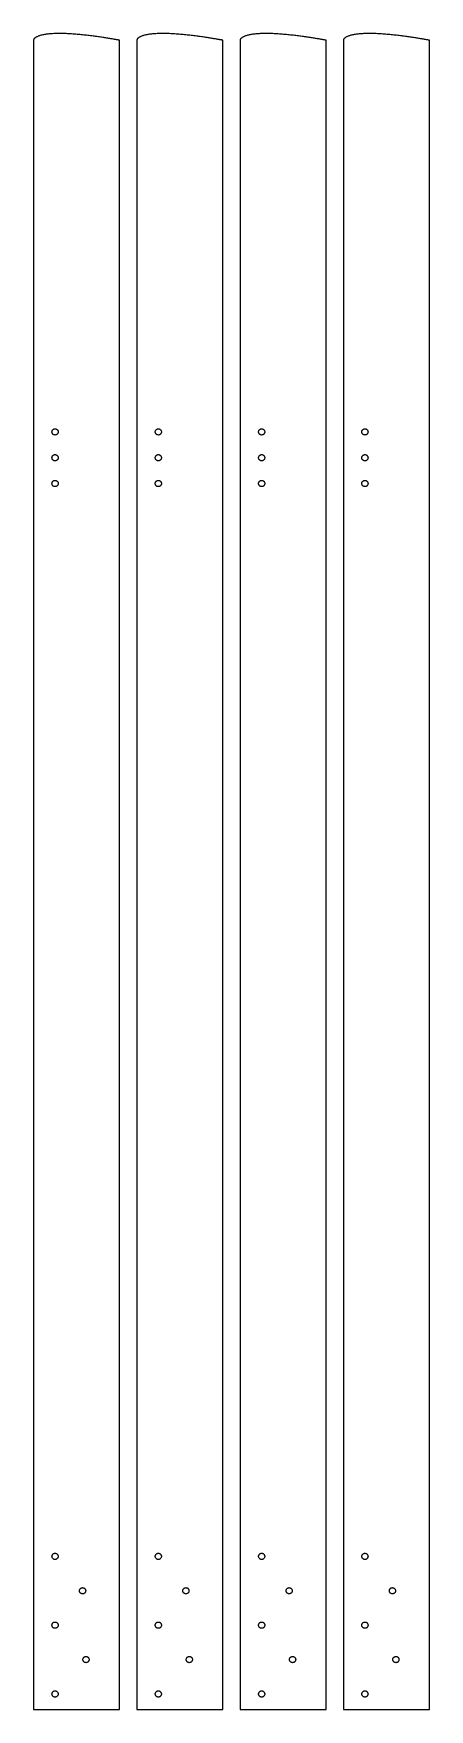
# Model space of a CAD drawing. Header units: metres. Extents: x -115 to 115, y -485 to 489.
import ezdxf

# ---------------------------------------------------------------- set-up
doc = ezdxf.new("R2010")
doc.units = ezdxf.units.M

msp = doc.modelspace()

# ---------------------------------------------------------------- linework, layer by layer
for p, q in [((-113.223, 487.056), (-113.504, 486.903)), ((-112.919, 487.204), (-113.223, 487.056)), ((-112.592, 487.348), (-112.919, 487.204)), ((-112.242, 487.487), (-112.592, 487.348)), ((-111.871, 487.622), (-112.242, 487.487)), ((-111.477, 487.751), (-111.871, 487.622)), ((-111.062, 487.875), (-111.477, 487.751)), ((-110.625, 487.994), (-111.062, 487.875)), ((-110.168, 488.107), (-110.625, 487.994)), ((-109.691, 488.214), (-110.168, 488.107)), ((-109.194, 488.315), (-109.691, 488.214)), ((-108.678, 488.41), (-109.194, 488.315)), ((-108.143, 488.499), (-108.678, 488.41)), ((-107.59, 488.581), (-108.143, 488.499)), ((-107.019, 488.657), (-107.59, 488.581)), ((-106.431, 488.726), (-107.019, 488.657)), ((-105.827, 488.789), (-106.431, 488.726)), ((-105.207, 488.845), (-105.827, 488.789)), ((-104.571, 488.894), (-105.207, 488.845)), ((-103.921, 488.936), (-104.571, 488.894)), ((-103.256, 488.971), (-103.921, 488.936)), ((-102.579, 489), (-103.256, 488.971)), ((-101.888, 489.022), (-102.579, 489)), ((-101.186, 489.037), (-101.888, 489.022)), ((-100.472, 489.046), (-101.186, 489.037)), ((-99.7478, 489.048), (-100.472, 489.046)), ((-99.0136, 489.044), (-99.7478, 489.048)), ((-98.2701, 489.034), (-99.0136, 489.044)), ((-97.5181, 489.018), (-98.2701, 489.034)), ((-96.7585, 488.996), (-97.5181, 489.018)), ((-95.9919, 488.968), (-96.7585, 488.996)), ((-95.219, 488.935), (-95.9919, 488.968)), ((-94.4408, 488.897), (-95.219, 488.935)), ((-93.6578, 488.853), (-94.4408, 488.897)), ((-92.8709, 488.804), (-93.6578, 488.853)), ((-92.0809, 488.751), (-92.8709, 488.804)), ((-91.2886, 488.694), (-92.0809, 488.751)), ((-90.4947, 488.632), (-91.2886, 488.694)), ((-89.7, 488.566), (-90.4947, 488.632)), ((-88.9053, 488.497), (-89.7, 488.566)), ((-88.1114, 488.424), (-88.9053, 488.497)), ((-87.3191, 488.348), (-88.1114, 488.424)), ((-86.5291, 488.269), (-87.3191, 488.348)), ((-85.7422, 488.187), (-86.5291, 488.269)), ((-84.9593, 488.103), (-85.7422, 488.187)), ((-84.181, 488.016), (-84.9593, 488.103)), ((-83.4082, 487.928), (-84.181, 488.016)), ((-82.6415, 487.837), (-83.4082, 487.928)), ((-81.8819, 487.745), (-82.6415, 487.837)), ((-81.1299, 487.651), (-81.8819, 487.745)), ((-80.3865, 487.557), (-81.1299, 487.651)), ((-79.6522, 487.461), (-80.3865, 487.557)), ((-78.9278, 487.365), (-79.6522, 487.461)), ((-78.2141, 487.268), (-78.9278, 487.365)), ((-77.5116, 487.17), (-78.2141, 487.268)), ((-76.8213, 487.073), (-77.5116, 487.17)), ((-76.1436, 486.975), (-76.8213, 487.073)), ((-53.2234, 487.056), (-53.5043, 486.903)), ((-52.9192, 487.204), (-53.2234, 487.056)), ((-52.5921, 487.348), (-52.9192, 487.204)), ((-52.2425, 487.487), (-52.5921, 487.348)), ((-51.8706, 487.622), (-52.2425, 487.487)), ((-51.4768, 487.751), (-51.8706, 487.622)), ((-51.0615, 487.875), (-51.4768, 487.751)), ((-50.6252, 487.994), (-51.0615, 487.875)), ((-50.1681, 488.107), (-50.6252, 487.994)), ((-49.6909, 488.214), (-50.1681, 488.107)), ((-49.194, 488.315), (-49.6909, 488.214)), ((-48.6778, 488.41), (-49.194, 488.315)), ((-48.1429, 488.499), (-48.6778, 488.41)), ((-47.5898, 488.581), (-48.1429, 488.499)), ((-47.019, 488.657), (-47.5898, 488.581)), ((-46.4312, 488.726), (-47.019, 488.657)), ((-45.8268, 488.789), (-46.4312, 488.726)), ((-45.2066, 488.845), (-45.8268, 488.789)), ((-44.571, 488.894), (-45.2066, 488.845)), ((-43.9207, 488.936), (-44.571, 488.894)), ((-43.2564, 488.971), (-43.9207, 488.936)), ((-42.5788, 489), (-43.2564, 488.971)), ((-41.8884, 489.022), (-42.5788, 489)), ((-41.186, 489.037), (-41.8884, 489.022)), ((-40.4722, 489.046), (-41.186, 489.037)), ((-39.7478, 489.048), (-40.4722, 489.046)), ((-39.0136, 489.044), (-39.7478, 489.048)), ((-38.2701, 489.034), (-39.0136, 489.044)), ((-37.5181, 489.018), (-38.2701, 489.034)), ((-36.7585, 488.996), (-37.5181, 489.018)), ((-35.9919, 488.968), (-36.7585, 488.996)), ((-35.219, 488.935), (-35.9919, 488.968)), ((-34.4408, 488.897), (-35.219, 488.935)), ((-33.6578, 488.853), (-34.4408, 488.897)), ((-32.8709, 488.804), (-33.6578, 488.853)), ((-32.0809, 488.751), (-32.8709, 488.804)), ((-31.2886, 488.694), (-32.0809, 488.751)), ((-30.4947, 488.632), (-31.2886, 488.694)), ((-29.7, 488.566), (-30.4947, 488.632)), ((-28.9053, 488.497), (-29.7, 488.566)), ((-28.1114, 488.424), (-28.9053, 488.497)), ((-27.3191, 488.348), (-28.1114, 488.424)), ((-26.5291, 488.269), (-27.3191, 488.348)), ((-25.7422, 488.187), (-26.5291, 488.269)), ((-24.9593, 488.103), (-25.7422, 488.187)), ((-24.181, 488.016), (-24.9593, 488.103)), ((-23.4082, 487.928), (-24.181, 488.016)), ((-22.6415, 487.837), (-23.4082, 487.928)), ((-21.8819, 487.745), (-22.6415, 487.837)), ((-21.1299, 487.651), (-21.8819, 487.745)), ((-20.3865, 487.557), (-21.1299, 487.651)), ((-19.6522, 487.461), (-20.3865, 487.557)), ((-18.9278, 487.365), (-19.6522, 487.461)), ((-18.2141, 487.268), (-18.9278, 487.365)), ((-17.5116, 487.17), (-18.2141, 487.268)), ((-16.8213, 487.073), (-17.5116, 487.17)), ((-16.1436, 486.975), (-16.8213, 487.073)), ((6.7766, 487.056), (6.4957, 486.903)), ((7.0808, 487.204), (6.7766, 487.056)), ((7.4078, 487.348), (7.0808, 487.204)), ((7.7575, 487.487), (7.4078, 487.348)), ((8.1294, 487.622), (7.7575, 487.487)), ((8.5232, 487.751), (8.1294, 487.622)), ((8.9385, 487.875), (8.5232, 487.751)), ((9.3748, 487.994), (8.9385, 487.875)), ((9.8318, 488.107), (9.3748, 487.994)), ((10.3091, 488.214), (9.8318, 488.107)), ((10.806, 488.315), (10.3091, 488.214)), ((11.3222, 488.41), (10.806, 488.315)), ((11.8571, 488.499), (11.3222, 488.41)), ((12.4102, 488.581), (11.8571, 488.499)), ((12.9809, 488.657), (12.4102, 488.581)), ((13.5688, 488.726), (12.9809, 488.657)), ((14.1732, 488.789), (13.5688, 488.726)), ((14.7934, 488.845), (14.1732, 488.789)), ((15.429, 488.894), (14.7934, 488.845)), ((16.0793, 488.936), (15.429, 488.894)), ((16.7436, 488.971), (16.0793, 488.936)), ((17.4212, 489), (16.7436, 488.971)), ((18.1116, 489.022), (17.4212, 489)), ((18.814, 489.037), (18.1116, 489.022)), ((19.5278, 489.046), (18.814, 489.037)), ((20.2522, 489.048), (19.5278, 489.046)), ((20.9864, 489.044), (20.2522, 489.048)), ((21.7299, 489.034), (20.9864, 489.044)), ((22.4819, 489.018), (21.7299, 489.034)), ((23.2415, 488.996), (22.4819, 489.018)), ((24.0081, 488.968), (23.2415, 488.996)), ((24.781, 488.935), (24.0081, 488.968)), ((25.5592, 488.897), (24.781, 488.935)), ((26.3422, 488.853), (25.5592, 488.897)), ((27.1291, 488.804), (26.3422, 488.853)), ((27.9191, 488.751), (27.1291, 488.804)), ((28.7114, 488.694), (27.9191, 488.751)), ((29.5053, 488.632), (28.7114, 488.694)), ((30.3, 488.566), (29.5053, 488.632)), ((31.0947, 488.497), (30.3, 488.566)), ((31.8886, 488.424), (31.0947, 488.497)), ((32.6809, 488.348), (31.8886, 488.424)), ((33.4709, 488.269), (32.6809, 488.348)), ((34.2578, 488.187), (33.4709, 488.269)), ((35.0407, 488.103), (34.2578, 488.187)), ((35.819, 488.016), (35.0407, 488.103)), ((36.5918, 487.928), (35.819, 488.016)), ((37.3585, 487.837), (36.5918, 487.928)), ((38.1181, 487.745), (37.3585, 487.837)), ((38.8701, 487.651), (38.1181, 487.745)), ((39.6135, 487.557), (38.8701, 487.651)), ((40.3478, 487.461), (39.6135, 487.557)), ((41.0722, 487.365), (40.3478, 487.461)), ((41.7859, 487.268), (41.0722, 487.365)), ((42.4884, 487.17), (41.7859, 487.268)), ((43.1787, 487.073), (42.4884, 487.17)), ((43.8564, 486.975), (43.1787, 487.073)), ((66.7766, 487.056), (66.4957, 486.903)), ((67.0808, 487.204), (66.7766, 487.056)), ((67.4079, 487.348), (67.0808, 487.204)), ((67.7575, 487.487), (67.4079, 487.348)), ((68.1294, 487.622), (67.7575, 487.487)), ((68.5232, 487.751), (68.1294, 487.622)), ((68.9385, 487.875), (68.5232, 487.751)), ((69.3748, 487.994), (68.9385, 487.875)), ((69.8319, 488.107), (69.3748, 487.994)), ((70.3091, 488.214), (69.8319, 488.107)), ((70.806, 488.315), (70.3091, 488.214)), ((71.3222, 488.41), (70.806, 488.315)), ((71.8571, 488.499), (71.3222, 488.41)), ((72.4102, 488.581), (71.8571, 488.499)), ((72.981, 488.657), (72.4102, 488.581)), ((73.5688, 488.726), (72.981, 488.657)), ((74.1732, 488.789), (73.5688, 488.726)), ((74.7934, 488.845), (74.1732, 488.789)), ((75.429, 488.894), (74.7934, 488.845)), ((76.0793, 488.936), (75.429, 488.894)), ((76.7436, 488.971), (76.0793, 488.936)), ((77.4212, 489), (76.7436, 488.971)), ((78.1116, 489.022), (77.4212, 489)), ((78.814, 489.037), (78.1116, 489.022)), ((79.5278, 489.046), (78.814, 489.037)), ((80.2522, 489.048), (79.5278, 489.046)), ((80.9864, 489.044), (80.2522, 489.048)), ((81.7299, 489.034), (80.9864, 489.044)), ((82.4819, 489.018), (81.7299, 489.034)), ((83.2415, 488.996), (82.4819, 489.018)), ((84.0081, 488.968), (83.2415, 488.996)), ((84.781, 488.935), (84.0081, 488.968)), ((85.5592, 488.897), (84.781, 488.935)), ((86.3422, 488.853), (85.5592, 488.897)), ((87.1291, 488.804), (86.3422, 488.853)), ((87.9191, 488.751), (87.1291, 488.804)), ((88.7114, 488.694), (87.9191, 488.751)), ((89.5053, 488.632), (88.7114, 488.694)), ((90.3, 488.566), (89.5053, 488.632)), ((91.0947, 488.497), (90.3, 488.566)), ((91.8886, 488.424), (91.0947, 488.497)), ((92.6809, 488.348), (91.8886, 488.424)), ((93.4709, 488.269), (92.6809, 488.348)), ((94.2578, 488.187), (93.4709, 488.269)), ((95.0407, 488.103), (94.2578, 488.187)), ((95.819, 488.016), (95.0407, 488.103)), ((96.5918, 487.928), (95.819, 488.016)), ((97.3585, 487.837), (96.5918, 487.928)), ((98.1181, 487.745), (97.3585, 487.837)), ((98.8701, 487.651), (98.1181, 487.745)), ((99.6135, 487.557), (98.8701, 487.651)), ((100.348, 487.461), (99.6135, 487.557)), ((101.072, 487.365), (100.348, 487.461)), ((101.786, 487.268), (101.072, 487.365)), ((102.488, 487.17), (101.786, 487.268)), ((103.179, 487.073), (102.488, 487.17)), ((103.856, 486.975), (103.179, 487.073)), ((-114.988, 485.187), (-115, 485)), ((-115, 485), (-115, -485)), ((-114.95, 485.372), (-114.988, 485.187)), ((-114.888, 485.555), (-114.95, 485.372)), ((-114.801, 485.734), (-114.888, 485.555)), ((-114.689, 485.911), (-114.801, 485.734)), ((-114.552, 486.085), (-114.689, 485.911)), ((-114.391, 486.255), (-114.552, 486.085)), ((-114.205, 486.423), (-114.391, 486.255)), ((-113.995, 486.587), (-114.205, 486.423)), ((-113.762, 486.747), (-113.995, 486.587)), ((-113.504, 486.903), (-113.762, 486.747)), ((-75.4793, 486.878), (-76.1436, 486.975)), ((-74.829, 486.781), (-75.4793, 486.878)), ((-74.1935, 486.685), (-74.829, 486.781)), ((-73.5732, 486.59), (-74.1935, 486.685)), ((-72.9688, 486.496), (-73.5732, 486.59)), ((-72.381, 486.403), (-72.9688, 486.496)), ((-71.8102, 486.311), (-72.381, 486.403)), ((-71.2571, 486.222), (-71.8102, 486.311)), ((-70.7222, 486.133), (-71.2571, 486.222)), ((-70.206, 486.047), (-70.7222, 486.133)), ((-69.7091, 485.963), (-70.206, 486.047)), ((-69.2319, 485.882), (-69.7091, 485.963)), ((-68.7749, 485.803), (-69.2319, 485.882)), ((-68.3385, 485.727), (-68.7749, 485.803)), ((-67.9232, 485.653), (-68.3385, 485.727)), ((-67.5294, 485.583), (-67.9232, 485.653)), ((-67.1575, 485.516), (-67.5294, 485.583)), ((-66.8079, 485.453), (-67.1575, 485.516)), ((-66.4808, 485.393), (-66.8079, 485.453)), ((-66.1767, 485.337), (-66.4808, 485.393)), ((-65.8957, 485.284), (-66.1767, 485.337)), ((-65.6383, 485.236), (-65.8957, 485.284)), ((-65.4046, 485.192), (-65.6383, 485.236)), ((-65.1949, 485.152), (-65.4046, 485.192)), ((-65, 485.115), (-65.1949, 485.152)), ((-65, -485), (-65, 485.115)), ((-54.9875, 485.187), (-55, 485)), ((-55, 485), (-55, -485)), ((-54.9501, 485.372), (-54.9875, 485.187)), ((-54.8877, 485.555), (-54.9501, 485.372)), ((-54.8005, 485.734), (-54.8877, 485.555)), ((-54.6885, 485.911), (-54.8005, 485.734)), ((-54.5519, 486.085), (-54.6885, 485.911)), ((-54.3907, 486.255), (-54.5519, 486.085)), ((-54.2052, 486.423), (-54.3907, 486.255)), ((-53.9954, 486.587), (-54.2052, 486.423)), ((-53.7617, 486.747), (-53.9954, 486.587)), ((-53.5043, 486.903), (-53.7617, 486.747)), ((-15.4793, 486.878), (-16.1436, 486.975)), ((-14.829, 486.781), (-15.4793, 486.878)), ((-14.1935, 486.685), (-14.829, 486.781)), ((-13.5732, 486.59), (-14.1935, 486.685)), ((-12.9688, 486.496), (-13.5732, 486.59)), ((-12.381, 486.403), (-12.9688, 486.496)), ((-11.8102, 486.311), (-12.381, 486.403)), ((-11.2571, 486.222), (-11.8102, 486.311)), ((-10.7222, 486.133), (-11.2571, 486.222)), ((-10.206, 486.047), (-10.7222, 486.133)), ((-9.7091, 485.963), (-10.206, 486.047)), ((-9.2319, 485.882), (-9.7091, 485.963)), ((-8.7749, 485.803), (-9.2319, 485.882)), ((-8.3385, 485.727), (-8.7749, 485.803)), ((-7.9232, 485.653), (-8.3385, 485.727)), ((-7.5294, 485.583), (-7.9232, 485.653)), ((-7.1575, 485.516), (-7.5294, 485.583)), ((-6.8079, 485.453), (-7.1575, 485.516)), ((-6.4808, 485.393), (-6.8079, 485.453)), ((-6.1767, 485.337), (-6.4808, 485.393)), ((-5.8957, 485.284), (-6.1767, 485.337)), ((-5.6383, 485.236), (-5.8957, 485.284)), ((-5.4046, 485.192), (-5.6383, 485.236)), ((-5.1948, 485.152), (-5.4046, 485.192)), ((-5, 485.115), (-5.1948, 485.152)), ((-5, -485), (-5, 485.115)), ((5.0125, 485.187), (5, 485)), ((5, 485), (5, -485)), ((5.0499, 485.372), (5.0125, 485.187)), ((5.1123, 485.555), (5.0499, 485.372)), ((5.1995, 485.734), (5.1123, 485.555)), ((5.3115, 485.911), (5.1995, 485.734)), ((5.4481, 486.085), (5.3115, 485.911)), ((5.6093, 486.255), (5.4481, 486.085)), ((5.7948, 486.423), (5.6093, 486.255)), ((6.0046, 486.587), (5.7948, 486.423)), ((6.2382, 486.747), (6.0046, 486.587)), ((6.4957, 486.903), (6.2382, 486.747)), ((44.5207, 486.878), (43.8564, 486.975)), ((45.171, 486.781), (44.5207, 486.878)), ((45.8065, 486.685), (45.171, 486.781)), ((46.4268, 486.59), (45.8065, 486.685)), ((47.0312, 486.496), (46.4268, 486.59)), ((47.619, 486.403), (47.0312, 486.496)), ((48.1898, 486.311), (47.619, 486.403)), ((48.7429, 486.222), (48.1898, 486.311)), ((49.2778, 486.133), (48.7429, 486.222)), ((49.794, 486.047), (49.2778, 486.133)), ((50.2909, 485.963), (49.794, 486.047)), ((50.7681, 485.882), (50.2909, 485.963)), ((51.2251, 485.803), (50.7681, 485.882)), ((51.6615, 485.727), (51.2251, 485.803)), ((52.0768, 485.653), (51.6615, 485.727)), ((52.4706, 485.583), (52.0768, 485.653)), ((52.8425, 485.516), (52.4706, 485.583)), ((53.1921, 485.453), (52.8425, 485.516)), ((53.5192, 485.393), (53.1921, 485.453)), ((53.8233, 485.337), (53.5192, 485.393)), ((54.1043, 485.284), (53.8233, 485.337)), ((54.3617, 485.236), (54.1043, 485.284)), ((54.5954, 485.192), (54.3617, 485.236)), ((54.8051, 485.152), (54.5954, 485.192)), ((55, 485.115), (54.8051, 485.152)), ((55, -485), (55, 485.115)), ((65.0125, 485.187), (65, 485)), ((65, 485), (65, -485)), ((65.0499, 485.372), (65.0125, 485.187)), ((65.1123, 485.555), (65.0499, 485.372)), ((65.1995, 485.734), (65.1123, 485.555)), ((65.3115, 485.911), (65.1995, 485.734)), ((65.4481, 486.085), (65.3115, 485.911)), ((65.6093, 486.255), (65.4481, 486.085)), ((65.7948, 486.423), (65.6093, 486.255)), ((66.0046, 486.587), (65.7948, 486.423)), ((66.2383, 486.747), (66.0046, 486.587)), ((66.4957, 486.903), (66.2383, 486.747)), ((104.521, 486.878), (103.856, 486.975)), ((105.171, 486.781), (104.521, 486.878)), ((105.807, 486.685), (105.171, 486.781)), ((106.427, 486.59), (105.807, 486.685)), ((107.031, 486.496), (106.427, 486.59)), ((107.619, 486.403), (107.031, 486.496)), ((108.19, 486.311), (107.619, 486.403)), ((108.743, 486.222), (108.19, 486.311)), ((109.278, 486.133), (108.743, 486.222)), ((109.794, 486.047), (109.278, 486.133)), ((110.291, 485.963), (109.794, 486.047)), ((110.768, 485.882), (110.291, 485.963)), ((111.225, 485.803), (110.768, 485.882)), ((111.661, 485.727), (111.225, 485.803)), ((112.077, 485.653), (111.661, 485.727)), ((112.471, 485.583), (112.077, 485.653)), ((112.842, 485.516), (112.471, 485.583)), ((113.192, 485.453), (112.842, 485.516)), ((113.519, 485.393), (113.192, 485.453)), ((113.823, 485.337), (113.519, 485.393)), ((114.104, 485.284), (113.823, 485.337)), ((114.362, 485.236), (114.104, 485.284)), ((114.595, 485.192), (114.362, 485.236)), ((114.805, 485.152), (114.595, 485.192)), ((115, 485.115), (114.805, 485.152)), ((115, -485), (115, 485.115)), ((-104.296, 257.613), (-104.268, 257.837)), ((-104.296, 257.387), (-104.296, 257.613)), ((-104.268, 257.163), (-104.296, 257.387)), ((-104.268, 257.837), (-104.212, 258.056)), ((-104.212, 256.944), (-104.268, 257.163)), ((-104.212, 258.056), (-104.129, 258.266)), ((-104.129, 256.734), (-104.212, 256.944)), ((-104.129, 258.266), (-104.02, 258.464)), ((-104.02, 256.536), (-104.129, 256.734)), ((-104.02, 258.464), (-103.887, 258.647)), ((-103.887, 256.353), (-104.02, 256.536)), ((-103.887, 258.647), (-103.732, 258.812)), ((-103.732, 256.188), (-103.887, 256.353)), ((-103.732, 258.812), (-103.558, 258.956)), ((-103.558, 256.044), (-103.732, 256.188)), ((-103.558, 258.956), (-103.367, 259.077)), ((-103.367, 255.923), (-103.558, 256.044)), ((-103.367, 259.077), (-103.163, 259.174)), ((-103.163, 255.826), (-103.367, 255.923)), ((-103.163, 259.174), (-102.948, 259.243)), ((-102.948, 255.757), (-103.163, 255.826)), ((-102.948, 259.243), (-102.726, 259.286)), ((-102.726, 255.714), (-102.948, 255.757)), ((-102.726, 259.286), (-102.5, 259.3)), ((-102.5, 255.7), (-102.726, 255.714)), ((-102.5, 259.3), (-102.274, 259.286)), ((-102.274, 255.714), (-102.5, 255.7)), ((-102.274, 259.286), (-102.052, 259.243)), ((-102.052, 255.757), (-102.274, 255.714)), ((-102.052, 259.243), (-101.837, 259.174)), ((-101.837, 255.826), (-102.052, 255.757)), ((-101.837, 259.174), (-101.633, 259.077)), ((-101.633, 255.923), (-101.837, 255.826)), ((-101.633, 259.077), (-101.442, 258.956)), ((-101.442, 256.044), (-101.633, 255.923)), ((-101.442, 258.956), (-101.268, 258.812)), ((-101.268, 256.188), (-101.442, 256.044)), ((-101.268, 258.812), (-101.113, 258.647)), ((-101.113, 256.353), (-101.268, 256.188)), ((-101.113, 258.647), (-100.98, 258.464)), ((-100.98, 256.536), (-101.113, 256.353)), ((-100.98, 258.464), (-100.871, 258.266)), ((-100.871, 256.734), (-100.98, 256.536)), ((-100.871, 258.266), (-100.788, 258.056)), ((-100.788, 256.944), (-100.871, 256.734)), ((-100.788, 258.056), (-100.732, 257.837)), ((-100.732, 257.163), (-100.788, 256.944)), ((-100.732, 257.837), (-100.704, 257.613)), ((-100.704, 257.387), (-100.732, 257.163)), ((-100.704, 257.613), (-100.704, 257.387)), ((-44.2964, 257.613), (-44.2681, 257.837)), ((-44.2964, 257.387), (-44.2964, 257.613)), ((-44.2681, 257.163), (-44.2964, 257.387)), ((-44.2681, 257.837), (-44.2119, 258.056)), ((-44.2119, 256.944), (-44.2681, 257.163)), ((-44.2119, 258.056), (-44.1287, 258.266)), ((-44.1287, 256.734), (-44.2119, 256.944)), ((-44.1287, 258.266), (-44.0198, 258.464)), ((-44.0198, 256.536), (-44.1287, 256.734)), ((-44.0198, 258.464), (-43.8869, 258.647)), ((-43.8869, 256.353), (-44.0198, 256.536)), ((-43.8869, 258.647), (-43.7322, 258.812)), ((-43.7322, 256.188), (-43.8869, 256.353)), ((-43.7322, 258.812), (-43.558, 258.956)), ((-43.558, 256.044), (-43.7322, 256.188)), ((-43.558, 258.956), (-43.3672, 259.077)), ((-43.3672, 255.923), (-43.558, 256.044)), ((-43.3672, 259.077), (-43.1626, 259.174)), ((-43.1626, 255.826), (-43.3672, 255.923)), ((-43.1626, 259.174), (-42.9476, 259.243)), ((-42.9476, 255.757), (-43.1626, 255.826)), ((-42.9476, 259.243), (-42.7256, 259.286)), ((-42.7256, 255.714), (-42.9476, 255.757)), ((-42.7256, 259.286), (-42.5, 259.3)), ((-42.5, 255.7), (-42.7256, 255.714)), ((-42.5, 259.3), (-42.2744, 259.286)), ((-42.2744, 255.714), (-42.5, 255.7)), ((-42.2744, 259.286), (-42.0524, 259.243)), ((-42.0524, 255.757), (-42.2744, 255.714)), ((-42.0524, 259.243), (-41.8374, 259.174)), ((-41.8374, 255.826), (-42.0524, 255.757)), ((-41.8374, 259.174), (-41.6328, 259.077)), ((-41.6328, 255.923), (-41.8374, 255.826)), ((-41.6328, 259.077), (-41.442, 258.956)), ((-41.442, 256.044), (-41.6328, 255.923)), ((-41.442, 258.956), (-41.2678, 258.812)), ((-41.2678, 256.188), (-41.442, 256.044)), ((-41.2678, 258.812), (-41.1131, 258.647)), ((-41.1131, 256.353), (-41.2678, 256.188)), ((-41.1131, 258.647), (-40.9802, 258.464)), ((-40.9802, 256.536), (-41.1131, 256.353)), ((-40.9802, 258.464), (-40.8713, 258.266)), ((-40.8713, 256.734), (-40.9802, 256.536)), ((-40.8713, 258.266), (-40.7881, 258.056)), ((-40.7881, 256.944), (-40.8713, 256.734)), ((-40.7881, 258.056), (-40.7319, 257.837)), ((-40.7319, 257.163), (-40.7881, 256.944)), ((-40.7319, 257.837), (-40.7036, 257.613)), ((-40.7036, 257.387), (-40.7319, 257.163)), ((-40.7036, 257.613), (-40.7036, 257.387)), ((15.7036, 257.613), (15.7319, 257.837)), ((15.7036, 257.387), (15.7036, 257.613)), ((15.7319, 257.163), (15.7036, 257.387)), ((15.7319, 257.837), (15.7881, 258.056)), ((15.7881, 256.944), (15.7319, 257.163)), ((15.7881, 258.056), (15.8713, 258.266)), ((15.8713, 256.734), (15.7881, 256.944)), ((15.8713, 258.266), (15.9802, 258.464)), ((15.9802, 256.536), (15.8713, 256.734)), ((15.9802, 258.464), (16.1131, 258.647)), ((16.1131, 256.353), (15.9802, 256.536)), ((16.1131, 258.647), (16.2678, 258.812)), ((16.2678, 256.188), (16.1131, 256.353)), ((16.2678, 258.812), (16.442, 258.956)), ((16.442, 256.044), (16.2678, 256.188)), ((16.442, 258.956), (16.6328, 259.077)), ((16.6328, 255.923), (16.442, 256.044)), ((16.6328, 259.077), (16.8374, 259.174)), ((16.8374, 255.826), (16.6328, 255.923)), ((16.8374, 259.174), (17.0524, 259.243)), ((17.0524, 255.757), (16.8374, 255.826)), ((17.0524, 259.243), (17.2744, 259.286)), ((17.2744, 255.714), (17.0524, 255.757)), ((17.2744, 259.286), (17.5, 259.3)), ((17.5, 255.7), (17.2744, 255.714)), ((17.5, 259.3), (17.7256, 259.286)), ((17.7256, 255.714), (17.5, 255.7)), ((17.7256, 259.286), (17.9476, 259.243)), ((17.9476, 255.757), (17.7256, 255.714)), ((17.9476, 259.243), (18.1626, 259.174)), ((18.1626, 255.826), (17.9476, 255.757)), ((18.1626, 259.174), (18.3672, 259.077)), ((18.3672, 255.923), (18.1626, 255.826)), ((18.3672, 259.077), (18.558, 258.956)), ((18.558, 256.044), (18.3672, 255.923)), ((18.558, 258.956), (18.7322, 258.812)), ((18.7322, 256.188), (18.558, 256.044)), ((18.7322, 258.812), (18.8869, 258.647)), ((18.8869, 256.353), (18.7322, 256.188)), ((18.8869, 258.647), (19.0198, 258.464)), ((19.0198, 256.536), (18.8869, 256.353)), ((19.0198, 258.464), (19.1287, 258.266)), ((19.1287, 256.734), (19.0198, 256.536)), ((19.1287, 258.266), (19.2119, 258.056)), ((19.2119, 256.944), (19.1287, 256.734)), ((19.2119, 258.056), (19.2681, 257.837)), ((19.2681, 257.163), (19.2119, 256.944)), ((19.2681, 257.837), (19.2964, 257.613)), ((19.2964, 257.387), (19.2681, 257.163)), ((19.2964, 257.613), (19.2964, 257.387)), ((75.7036, 257.613), (75.7319, 257.837)), ((75.7036, 257.387), (75.7036, 257.613)), ((75.7319, 257.163), (75.7036, 257.387)), ((75.7319, 257.837), (75.7881, 258.056)), ((75.7881, 256.944), (75.7319, 257.163)), ((75.7881, 258.056), (75.8713, 258.266)), ((75.8713, 256.734), (75.7881, 256.944)), ((75.8713, 258.266), (75.9802, 258.464)), ((75.9802, 256.536), (75.8713, 256.734)), ((75.9802, 258.464), (76.1131, 258.647)), ((76.1131, 256.353), (75.9802, 256.536)), ((76.1131, 258.647), (76.2678, 258.812)), ((76.2678, 256.188), (76.1131, 256.353)), ((76.2678, 258.812), (76.442, 258.956)), ((76.442, 256.044), (76.2678, 256.188)), ((76.442, 258.956), (76.6328, 259.077)), ((76.6328, 255.923), (76.442, 256.044)), ((76.6328, 259.077), (76.8374, 259.174)), ((76.8374, 255.826), (76.6328, 255.923)), ((76.8374, 259.174), (77.0524, 259.243)), ((77.0524, 255.757), (76.8374, 255.826)), ((77.0524, 259.243), (77.2744, 259.286)), ((77.2744, 255.714), (77.0524, 255.757)), ((77.2744, 259.286), (77.5, 259.3)), ((77.5, 255.7), (77.2744, 255.714)), ((77.5, 259.3), (77.7256, 259.286)), ((77.7256, 255.714), (77.5, 255.7)), ((77.7256, 259.286), (77.9476, 259.243)), ((77.9476, 255.757), (77.7256, 255.714)), ((77.9476, 259.243), (78.1626, 259.174)), ((78.1626, 255.826), (77.9476, 255.757)), ((78.1626, 259.174), (78.3672, 259.077)), ((78.3672, 255.923), (78.1626, 255.826)), ((78.3672, 259.077), (78.558, 258.956)), ((78.558, 256.044), (78.3672, 255.923)), ((78.558, 258.956), (78.7322, 258.812)), ((78.7322, 256.188), (78.558, 256.044)), ((78.7322, 258.812), (78.8869, 258.647)), ((78.8869, 256.353), (78.7322, 256.188)), ((78.8869, 258.647), (79.0198, 258.464)), ((79.0198, 256.536), (78.8869, 256.353)), ((79.0198, 258.464), (79.1287, 258.266)), ((79.1287, 256.734), (79.0198, 256.536)), ((79.1287, 258.266), (79.2119, 258.056)), ((79.2119, 256.944), (79.1287, 256.734)), ((79.2119, 258.056), (79.2681, 257.837)), ((79.2681, 257.163), (79.2119, 256.944)), ((79.2681, 257.837), (79.2964, 257.613)), ((79.2964, 257.387), (79.2681, 257.163)), ((79.2964, 257.613), (79.2964, 257.387)), ((-104.02, 243.464), (-103.887, 243.647)), ((-103.887, 243.647), (-103.732, 243.812)), ((-103.732, 243.812), (-103.558, 243.956)), ((-103.558, 243.956), (-103.367, 244.077)), ((-103.367, 244.077), (-103.163, 244.174)), ((-103.163, 244.174), (-102.948, 244.243)), ((-102.948, 244.243), (-102.726, 244.286)), ((-102.726, 244.286), (-102.5, 244.3)), ((-102.5, 244.3), (-102.274, 244.286)), ((-102.274, 244.286), (-102.052, 244.243)), ((-102.052, 244.243), (-101.837, 244.174)), ((-101.837, 244.174), (-101.633, 244.077)), ((-101.633, 244.077), (-101.442, 243.956)), ((-101.442, 243.956), (-101.268, 243.812)), ((-101.268, 243.812), (-101.113, 243.647)), ((-101.113, 243.647), (-100.98, 243.464)), ((-44.0198, 243.464), (-43.8869, 243.647)), ((-43.8869, 243.647), (-43.7322, 243.812)), ((-43.7322, 243.812), (-43.558, 243.956)), ((-43.558, 243.956), (-43.3672, 244.077)), ((-43.3672, 244.077), (-43.1626, 244.174)), ((-43.1626, 244.174), (-42.9476, 244.243)), ((-42.9476, 244.243), (-42.7256, 244.286)), ((-42.7256, 244.286), (-42.5, 244.3)), ((-42.5, 244.3), (-42.2744, 244.286)), ((-42.2744, 244.286), (-42.0524, 244.243)), ((-42.0524, 244.243), (-41.8374, 244.174)), ((-41.8374, 244.174), (-41.6328, 244.077)), ((-41.6328, 244.077), (-41.442, 243.956)), ((-41.442, 243.956), (-41.2678, 243.812)), ((-41.2678, 243.812), (-41.1131, 243.647)), ((-41.1131, 243.647), (-40.9802, 243.464)), ((15.9802, 243.464), (16.1131, 243.647)), ((16.1131, 243.647), (16.2678, 243.812)), ((16.2678, 243.812), (16.442, 243.956)), ((16.442, 243.956), (16.6328, 244.077)), ((16.6328, 244.077), (16.8374, 244.174)), ((16.8374, 244.174), (17.0524, 244.243)), ((17.0524, 244.243), (17.2744, 244.286)), ((17.2744, 244.286), (17.5, 244.3)), ((17.5, 244.3), (17.7256, 244.286)), ((17.7256, 244.286), (17.9476, 244.243)), ((17.9476, 244.243), (18.1626, 244.174)), ((18.1626, 244.174), (18.3672, 244.077)), ((18.3672, 244.077), (18.558, 243.956)), ((18.558, 243.956), (18.7322, 243.812)), ((18.7322, 243.812), (18.8869, 243.647)), ((18.8869, 243.647), (19.0198, 243.464)), ((75.9802, 243.464), (76.1131, 243.647)), ((76.1131, 243.647), (76.2678, 243.812)), ((76.2678, 243.812), (76.442, 243.956)), ((76.442, 243.956), (76.6328, 244.077)), ((76.6328, 244.077), (76.8374, 244.174)), ((76.8374, 244.174), (77.0524, 244.243)), ((77.0524, 244.243), (77.2744, 244.286)), ((77.2744, 244.286), (77.5, 244.3)), ((77.5, 244.3), (77.7256, 244.286)), ((77.7256, 244.286), (77.9476, 244.243)), ((77.9476, 244.243), (78.1626, 244.174)), ((78.1626, 244.174), (78.3672, 244.077)), ((78.3672, 244.077), (78.558, 243.956)), ((78.558, 243.956), (78.7322, 243.812)), ((78.7322, 243.812), (78.8869, 243.647)), ((78.8869, 243.647), (79.0198, 243.464)), ((-104.296, 242.613), (-104.268, 242.837)), ((-104.296, 242.387), (-104.296, 242.613)), ((-104.268, 242.163), (-104.296, 242.387)), ((-104.268, 242.837), (-104.212, 243.056)), ((-104.212, 241.944), (-104.268, 242.163)), ((-104.212, 243.056), (-104.129, 243.266)), ((-104.129, 241.734), (-104.212, 241.944)), ((-104.129, 243.266), (-104.02, 243.464)), ((-104.02, 241.536), (-104.129, 241.734)), ((-103.887, 241.353), (-104.02, 241.536)), ((-103.732, 241.188), (-103.887, 241.353)), ((-103.558, 241.044), (-103.732, 241.188)), ((-103.367, 240.923), (-103.558, 241.044)), ((-103.163, 240.826), (-103.367, 240.923)), ((-102.948, 240.757), (-103.163, 240.826)), ((-102.726, 240.714), (-102.948, 240.757)), ((-102.5, 240.7), (-102.726, 240.714)), ((-102.274, 240.714), (-102.5, 240.7)), ((-102.052, 240.757), (-102.274, 240.714)), ((-101.837, 240.826), (-102.052, 240.757)), ((-101.633, 240.923), (-101.837, 240.826)), ((-101.442, 241.044), (-101.633, 240.923)), ((-101.268, 241.188), (-101.442, 241.044)), ((-101.113, 241.353), (-101.268, 241.188)), ((-100.98, 241.536), (-101.113, 241.353)), ((-100.98, 243.464), (-100.871, 243.266)), ((-100.871, 241.734), (-100.98, 241.536)), ((-100.871, 243.266), (-100.788, 243.056)), ((-100.788, 241.944), (-100.871, 241.734)), ((-100.788, 243.056), (-100.732, 242.837)), ((-100.732, 242.163), (-100.788, 241.944)), ((-100.732, 242.837), (-100.704, 242.613)), ((-100.704, 242.387), (-100.732, 242.163)), ((-100.704, 242.613), (-100.704, 242.387)), ((-44.2964, 242.613), (-44.2681, 242.837)), ((-44.2964, 242.387), (-44.2964, 242.613)), ((-44.2681, 242.163), (-44.2964, 242.387)), ((-44.2681, 242.837), (-44.2119, 243.056)), ((-44.2119, 241.944), (-44.2681, 242.163)), ((-44.2119, 243.056), (-44.1287, 243.266)), ((-44.1287, 241.734), (-44.2119, 241.944)), ((-44.1287, 243.266), (-44.0198, 243.464)), ((-44.0198, 241.536), (-44.1287, 241.734)), ((-43.8869, 241.353), (-44.0198, 241.536)), ((-43.7322, 241.188), (-43.8869, 241.353)), ((-43.558, 241.044), (-43.7322, 241.188)), ((-43.3672, 240.923), (-43.558, 241.044)), ((-43.1626, 240.826), (-43.3672, 240.923)), ((-42.9476, 240.757), (-43.1626, 240.826)), ((-42.7256, 240.714), (-42.9476, 240.757)), ((-42.5, 240.7), (-42.7256, 240.714)), ((-42.2744, 240.714), (-42.5, 240.7)), ((-42.0524, 240.757), (-42.2744, 240.714)), ((-41.8374, 240.826), (-42.0524, 240.757)), ((-41.6328, 240.923), (-41.8374, 240.826)), ((-41.442, 241.044), (-41.6328, 240.923)), ((-41.2678, 241.188), (-41.442, 241.044)), ((-41.1131, 241.353), (-41.2678, 241.188)), ((-40.9802, 241.536), (-41.1131, 241.353)), ((-40.9802, 243.464), (-40.8713, 243.266)), ((-40.8713, 241.734), (-40.9802, 241.536)), ((-40.8713, 243.266), (-40.7881, 243.056)), ((-40.7881, 241.944), (-40.8713, 241.734)), ((-40.7881, 243.056), (-40.7319, 242.837)), ((-40.7319, 242.163), (-40.7881, 241.944)), ((-40.7319, 242.837), (-40.7036, 242.613)), ((-40.7036, 242.387), (-40.7319, 242.163)), ((-40.7036, 242.613), (-40.7036, 242.387)), ((15.7036, 242.613), (15.7319, 242.837)), ((15.7036, 242.387), (15.7036, 242.613)), ((15.7319, 242.163), (15.7036, 242.387)), ((15.7319, 242.837), (15.7881, 243.056)), ((15.7881, 241.944), (15.7319, 242.163)), ((15.7881, 243.056), (15.8713, 243.266)), ((15.8713, 241.734), (15.7881, 241.944)), ((15.8713, 243.266), (15.9802, 243.464)), ((15.9802, 241.536), (15.8713, 241.734)), ((16.1131, 241.353), (15.9802, 241.536)), ((16.2678, 241.188), (16.1131, 241.353)), ((16.442, 241.044), (16.2678, 241.188)), ((16.6328, 240.923), (16.442, 241.044)), ((16.8374, 240.826), (16.6328, 240.923)), ((17.0524, 240.757), (16.8374, 240.826)), ((17.2744, 240.714), (17.0524, 240.757)), ((17.5, 240.7), (17.2744, 240.714)), ((17.7256, 240.714), (17.5, 240.7)), ((17.9476, 240.757), (17.7256, 240.714)), ((18.1626, 240.826), (17.9476, 240.757)), ((18.3671, 240.923), (18.1626, 240.826)), ((18.558, 241.044), (18.3671, 240.923)), ((18.7322, 241.188), (18.558, 241.044)), ((18.8869, 241.353), (18.7322, 241.188)), ((19.0198, 241.536), (18.8869, 241.353)), ((19.0198, 243.464), (19.1287, 243.266)), ((19.1287, 241.734), (19.0198, 241.536)), ((19.1287, 243.266), (19.2119, 243.056)), ((19.2119, 241.944), (19.1287, 241.734)), ((19.2119, 243.056), (19.2681, 242.837)), ((19.2681, 242.163), (19.2119, 241.944)), ((19.2681, 242.837), (19.2964, 242.613)), ((19.2964, 242.387), (19.2681, 242.163)), ((19.2964, 242.613), (19.2964, 242.387)), ((75.7036, 242.613), (75.7319, 242.837)), ((75.7036, 242.387), (75.7036, 242.613)), ((75.7319, 242.163), (75.7036, 242.387)), ((75.7319, 242.837), (75.7881, 243.056)), ((75.7881, 241.944), (75.7319, 242.163)), ((75.7881, 243.056), (75.8713, 243.266)), ((75.8713, 241.734), (75.7881, 241.944)), ((75.8713, 243.266), (75.9802, 243.464)), ((75.9802, 241.536), (75.8713, 241.734)), ((76.1131, 241.353), (75.9802, 241.536)), ((76.2678, 241.188), (76.1131, 241.353)), ((76.442, 241.044), (76.2678, 241.188)), ((76.6328, 240.923), (76.442, 241.044)), ((76.8374, 240.826), (76.6328, 240.923)), ((77.0524, 240.757), (76.8374, 240.826)), ((77.2744, 240.714), (77.0524, 240.757)), ((77.5, 240.7), (77.2744, 240.714)), ((77.7256, 240.714), (77.5, 240.7)), ((77.9476, 240.757), (77.7256, 240.714)), ((78.1626, 240.826), (77.9476, 240.757)), ((78.3672, 240.923), (78.1626, 240.826)), ((78.558, 241.044), (78.3672, 240.923)), ((78.7322, 241.188), (78.558, 241.044)), ((78.8869, 241.353), (78.7322, 241.188)), ((79.0198, 241.536), (78.8869, 241.353)), ((79.0198, 243.464), (79.1287, 243.266)), ((79.1287, 241.734), (79.0198, 241.536)), ((79.1287, 243.266), (79.2119, 243.056)), ((79.2119, 241.944), (79.1287, 241.734)), ((79.2119, 243.056), (79.2681, 242.837)), ((79.2681, 242.163), (79.2119, 241.944)), ((79.2681, 242.837), (79.2964, 242.613)), ((79.2964, 242.387), (79.2681, 242.163)), ((79.2964, 242.613), (79.2964, 242.387)), ((-104.296, 227.613), (-104.268, 227.837)), ((-104.296, 227.387), (-104.296, 227.613)), ((-104.268, 227.163), (-104.296, 227.387)), ((-104.268, 227.837), (-104.212, 228.056)), ((-104.212, 226.944), (-104.268, 227.163)), ((-104.212, 228.056), (-104.129, 228.266)), ((-104.129, 226.734), (-104.212, 226.944)), ((-104.129, 228.266), (-104.02, 228.464)), ((-104.02, 226.536), (-104.129, 226.734)), ((-104.02, 228.464), (-103.887, 228.647)), ((-103.887, 226.353), (-104.02, 226.536)), ((-103.887, 228.647), (-103.732, 228.812)), ((-103.732, 226.188), (-103.887, 226.353)), ((-103.732, 228.812), (-103.558, 228.956)), ((-103.558, 226.044), (-103.732, 226.188)), ((-103.558, 228.956), (-103.367, 229.077)), ((-103.367, 225.923), (-103.558, 226.044)), ((-103.367, 229.077), (-103.163, 229.174)), ((-103.163, 225.826), (-103.367, 225.923)), ((-103.163, 229.174), (-102.948, 229.243)), ((-102.948, 225.757), (-103.163, 225.826)), ((-102.948, 229.243), (-102.726, 229.286)), ((-102.726, 225.714), (-102.948, 225.757)), ((-102.726, 229.286), (-102.5, 229.3)), ((-102.5, 225.7), (-102.726, 225.714)), ((-102.5, 229.3), (-102.274, 229.286)), ((-102.274, 225.714), (-102.5, 225.7)), ((-102.274, 229.286), (-102.052, 229.243)), ((-102.052, 225.757), (-102.274, 225.714)), ((-102.052, 229.243), (-101.837, 229.174)), ((-101.837, 225.826), (-102.052, 225.757)), ((-101.837, 229.174), (-101.633, 229.077)), ((-101.633, 225.923), (-101.837, 225.826)), ((-101.633, 229.077), (-101.442, 228.956)), ((-101.442, 226.044), (-101.633, 225.923)), ((-101.442, 228.956), (-101.268, 228.812)), ((-101.268, 226.188), (-101.442, 226.044)), ((-101.268, 228.812), (-101.113, 228.647)), ((-101.113, 226.353), (-101.268, 226.188)), ((-101.113, 228.647), (-100.98, 228.464)), ((-100.98, 226.536), (-101.113, 226.353)), ((-100.98, 228.464), (-100.871, 228.266)), ((-100.871, 226.734), (-100.98, 226.536)), ((-100.871, 228.266), (-100.788, 228.056)), ((-100.788, 226.944), (-100.871, 226.734)), ((-100.788, 228.056), (-100.732, 227.837)), ((-100.732, 227.163), (-100.788, 226.944)), ((-100.732, 227.837), (-100.704, 227.613)), ((-100.704, 227.387), (-100.732, 227.163)), ((-100.704, 227.613), (-100.704, 227.387)), ((-44.2964, 227.613), (-44.2681, 227.837)), ((-44.2964, 227.387), (-44.2964, 227.613)), ((-44.2681, 227.163), (-44.2964, 227.387)), ((-44.2681, 227.837), (-44.2119, 228.056)), ((-44.2119, 226.944), (-44.2681, 227.163)), ((-44.2119, 228.056), (-44.1287, 228.266)), ((-44.1287, 226.734), (-44.2119, 226.944)), ((-44.1287, 228.266), (-44.0198, 228.464)), ((-44.0198, 226.536), (-44.1287, 226.734)), ((-44.0198, 228.464), (-43.8869, 228.647)), ((-43.8869, 226.353), (-44.0198, 226.536)), ((-43.8869, 228.647), (-43.7322, 228.812)), ((-43.7322, 226.188), (-43.8869, 226.353)), ((-43.7322, 228.812), (-43.558, 228.956)), ((-43.558, 226.044), (-43.7322, 226.188)), ((-43.558, 228.956), (-43.3672, 229.077)), ((-43.3672, 225.923), (-43.558, 226.044)), ((-43.3672, 229.077), (-43.1626, 229.174)), ((-43.1626, 225.826), (-43.3672, 225.923)), ((-43.1626, 229.174), (-42.9476, 229.243)), ((-42.9476, 225.757), (-43.1626, 225.826)), ((-42.9476, 229.243), (-42.7256, 229.286)), ((-42.7256, 225.714), (-42.9476, 225.757)), ((-42.7256, 229.286), (-42.5, 229.3)), ((-42.5, 225.7), (-42.7256, 225.714)), ((-42.5, 229.3), (-42.2744, 229.286)), ((-42.2744, 225.714), (-42.5, 225.7)), ((-42.2744, 229.286), (-42.0524, 229.243)), ((-42.0524, 225.757), (-42.2744, 225.714)), ((-42.0524, 229.243), (-41.8374, 229.174)), ((-41.8374, 225.826), (-42.0524, 225.757)), ((-41.8374, 229.174), (-41.6328, 229.077)), ((-41.6328, 225.923), (-41.8374, 225.826)), ((-41.6328, 229.077), (-41.442, 228.956)), ((-41.442, 226.044), (-41.6328, 225.923)), ((-41.442, 228.956), (-41.2678, 228.812)), ((-41.2678, 226.188), (-41.442, 226.044)), ((-41.2678, 228.812), (-41.1131, 228.647)), ((-41.1131, 226.353), (-41.2678, 226.188)), ((-41.1131, 228.647), (-40.9802, 228.464)), ((-40.9802, 226.536), (-41.1131, 226.353)), ((-40.9802, 228.464), (-40.8713, 228.266)), ((-40.8713, 226.734), (-40.9802, 226.536)), ((-40.8713, 228.266), (-40.7881, 228.056)), ((-40.7881, 226.944), (-40.8713, 226.734)), ((-40.7881, 228.056), (-40.7319, 227.837)), ((-40.7319, 227.163), (-40.7881, 226.944)), ((-40.7319, 227.837), (-40.7036, 227.613)), ((-40.7036, 227.387), (-40.7319, 227.163)), ((-40.7036, 227.613), (-40.7036, 227.387)), ((15.7036, 227.613), (15.7319, 227.837)), ((15.7036, 227.387), (15.7036, 227.613)), ((15.7319, 227.163), (15.7036, 227.387)), ((15.7319, 227.837), (15.7881, 228.056)), ((15.7881, 226.944), (15.7319, 227.163)), ((15.7881, 228.056), (15.8713, 228.266)), ((15.8713, 226.734), (15.7881, 226.944)), ((15.8713, 228.266), (15.9802, 228.464)), ((15.9802, 226.536), (15.8713, 226.734)), ((15.9802, 228.464), (16.1131, 228.647)), ((16.1131, 226.353), (15.9802, 226.536)), ((16.1131, 228.647), (16.2678, 228.812)), ((16.2678, 226.188), (16.1131, 226.353)), ((16.2678, 228.812), (16.442, 228.956)), ((16.442, 226.044), (16.2678, 226.188)), ((16.442, 228.956), (16.6328, 229.077)), ((16.6328, 225.923), (16.442, 226.044)), ((16.6328, 229.077), (16.8374, 229.174)), ((16.8374, 225.826), (16.6328, 225.923)), ((16.8374, 229.174), (17.0524, 229.243)), ((17.0524, 225.757), (16.8374, 225.826)), ((17.0524, 229.243), (17.2744, 229.286)), ((17.2744, 225.714), (17.0524, 225.757)), ((17.2744, 229.286), (17.5, 229.3)), ((17.5, 225.7), (17.2744, 225.714)), ((17.5, 229.3), (17.7256, 229.286)), ((17.7256, 225.714), (17.5, 225.7)), ((17.7256, 229.286), (17.9476, 229.243)), ((17.9476, 225.757), (17.7256, 225.714)), ((17.9476, 229.243), (18.1626, 229.174)), ((18.1626, 225.826), (17.9476, 225.757)), ((18.1626, 229.174), (18.3671, 229.077)), ((18.3671, 225.923), (18.1626, 225.826)), ((18.3671, 229.077), (18.558, 228.956)), ((18.558, 226.044), (18.3671, 225.923)), ((18.558, 228.956), (18.7322, 228.812)), ((18.7322, 226.188), (18.558, 226.044)), ((18.7322, 228.812), (18.8869, 228.647)), ((18.8869, 226.353), (18.7322, 226.188)), ((18.8869, 228.647), (19.0198, 228.464)), ((19.0198, 226.536), (18.8869, 226.353)), ((19.0198, 228.464), (19.1287, 228.266)), ((19.1287, 226.734), (19.0198, 226.536)), ((19.1287, 228.266), (19.2119, 228.056)), ((19.2119, 226.944), (19.1287, 226.734)), ((19.2119, 228.056), (19.2681, 227.837)), ((19.2681, 227.163), (19.2119, 226.944)), ((19.2681, 227.837), (19.2964, 227.613)), ((19.2964, 227.387), (19.2681, 227.163)), ((19.2964, 227.613), (19.2964, 227.387)), ((75.7036, 227.613), (75.7319, 227.837)), ((75.7036, 227.387), (75.7036, 227.613)), ((75.7319, 227.163), (75.7036, 227.387)), ((75.7319, 227.837), (75.7881, 228.056)), ((75.7881, 226.944), (75.7319, 227.163)), ((75.7881, 228.056), (75.8713, 228.266)), ((75.8713, 226.734), (75.7881, 226.944)), ((75.8713, 228.266), (75.9802, 228.464)), ((75.9802, 226.536), (75.8713, 226.734)), ((75.9802, 228.464), (76.1131, 228.647)), ((76.1131, 226.353), (75.9802, 226.536)), ((76.1131, 228.647), (76.2678, 228.812)), ((76.2678, 226.188), (76.1131, 226.353)), ((76.2678, 228.812), (76.442, 228.956)), ((76.442, 226.044), (76.2678, 226.188)), ((76.442, 228.956), (76.6328, 229.077)), ((76.6328, 225.923), (76.442, 226.044)), ((76.6328, 229.077), (76.8374, 229.174)), ((76.8374, 225.826), (76.6328, 225.923)), ((76.8374, 229.174), (77.0524, 229.243)), ((77.0524, 225.757), (76.8374, 225.826)), ((77.0524, 229.243), (77.2744, 229.286)), ((77.2744, 225.714), (77.0524, 225.757)), ((77.2744, 229.286), (77.5, 229.3)), ((77.5, 225.7), (77.2744, 225.714)), ((77.5, 229.3), (77.7256, 229.286)), ((77.7256, 225.714), (77.5, 225.7)), ((77.7256, 229.286), (77.9476, 229.243)), ((77.9476, 225.757), (77.7256, 225.714)), ((77.9476, 229.243), (78.1626, 229.174)), ((78.1626, 225.826), (77.9476, 225.757)), ((78.1626, 229.174), (78.3672, 229.077)), ((78.3672, 225.923), (78.1626, 225.826)), ((78.3672, 229.077), (78.558, 228.956)), ((78.558, 226.044), (78.3672, 225.923)), ((78.558, 228.956), (78.7322, 228.812)), ((78.7322, 226.188), (78.558, 226.044)), ((78.7322, 228.812), (78.8869, 228.647)), ((78.8869, 226.353), (78.7322, 226.188)), ((78.8869, 228.647), (79.0198, 228.464)), ((79.0198, 226.536), (78.8869, 226.353)), ((79.0198, 228.464), (79.1287, 228.266)), ((79.1287, 226.734), (79.0198, 226.536)), ((79.1287, 228.266), (79.2119, 228.056)), ((79.2119, 226.944), (79.1287, 226.734)), ((79.2119, 228.056), (79.2681, 227.837)), ((79.2681, 227.163), (79.2119, 226.944)), ((79.2681, 227.837), (79.2964, 227.613)), ((79.2964, 227.387), (79.2681, 227.163)), ((79.2964, 227.613), (79.2964, 227.387)), ((-104.296, -395.887), (-104.268, -395.663)), ((-104.296, -396.113), (-104.296, -395.887)), ((-104.268, -396.337), (-104.296, -396.113)), ((-104.268, -395.663), (-104.212, -395.444)), ((-104.212, -396.556), (-104.268, -396.337)), ((-104.212, -395.444), (-104.129, -395.234)), ((-104.129, -396.766), (-104.212, -396.556)), ((-104.129, -395.234), (-104.02, -395.036)), ((-104.02, -396.964), (-104.129, -396.766)), ((-104.02, -395.036), (-103.887, -394.853)), ((-103.887, -397.147), (-104.02, -396.964)), ((-103.887, -394.853), (-103.732, -394.688)), ((-103.732, -397.312), (-103.887, -397.147)), ((-103.732, -394.688), (-103.558, -394.544)), ((-103.558, -397.456), (-103.732, -397.312)), ((-103.558, -394.544), (-103.367, -394.423)), ((-103.367, -397.577), (-103.558, -397.456)), ((-103.367, -394.423), (-103.163, -394.326)), ((-103.163, -397.674), (-103.367, -397.577)), ((-103.163, -394.326), (-102.948, -394.257)), ((-102.948, -397.743), (-103.163, -397.674)), ((-102.948, -394.257), (-102.726, -394.214)), ((-102.726, -397.786), (-102.948, -397.743)), ((-102.726, -394.214), (-102.5, -394.2)), ((-102.5, -397.8), (-102.726, -397.786)), ((-102.5, -394.2), (-102.274, -394.214)), ((-102.274, -397.786), (-102.5, -397.8)), ((-102.274, -394.214), (-102.052, -394.257)), ((-102.052, -397.743), (-102.274, -397.786)), ((-102.052, -394.257), (-101.837, -394.326)), ((-101.837, -397.674), (-102.052, -397.743)), ((-101.837, -394.326), (-101.633, -394.423)), ((-101.633, -397.577), (-101.837, -397.674)), ((-101.633, -394.423), (-101.442, -394.544)), ((-101.442, -397.456), (-101.633, -397.577)), ((-101.442, -394.544), (-101.268, -394.688)), ((-101.268, -397.312), (-101.442, -397.456)), ((-101.268, -394.688), (-101.113, -394.853)), ((-101.113, -397.147), (-101.268, -397.312)), ((-101.113, -394.853), (-100.98, -395.036)), ((-100.98, -396.964), (-101.113, -397.147)), ((-100.98, -395.036), (-100.871, -395.234)), ((-100.871, -396.766), (-100.98, -396.964)), ((-100.871, -395.234), (-100.788, -395.444)), ((-100.788, -396.556), (-100.871, -396.766)), ((-100.788, -395.444), (-100.732, -395.663)), ((-100.732, -396.337), (-100.788, -396.556)), ((-100.732, -395.663), (-100.704, -395.887)), ((-100.704, -396.113), (-100.732, -396.337)), ((-100.704, -395.887), (-100.704, -396.113)), ((-44.2964, -395.887), (-44.2681, -395.663)), ((-44.2964, -396.113), (-44.2964, -395.887)), ((-44.2681, -396.337), (-44.2964, -396.113)), ((-44.2681, -395.663), (-44.2119, -395.444)), ((-44.2119, -396.556), (-44.2681, -396.337)), ((-44.2119, -395.444), (-44.1287, -395.234)), ((-44.1287, -396.766), (-44.2119, -396.556)), ((-44.1287, -395.234), (-44.0198, -395.036)), ((-44.0198, -396.964), (-44.1287, -396.766)), ((-44.0198, -395.036), (-43.8869, -394.853)), ((-43.8869, -397.147), (-44.0198, -396.964)), ((-43.8869, -394.853), (-43.7322, -394.688)), ((-43.7322, -397.312), (-43.8869, -397.147)), ((-43.7322, -394.688), (-43.558, -394.544)), ((-43.558, -397.456), (-43.7322, -397.312)), ((-43.558, -394.544), (-43.3672, -394.423)), ((-43.3672, -397.577), (-43.558, -397.456)), ((-43.3672, -394.423), (-43.1626, -394.326)), ((-43.1626, -397.674), (-43.3672, -397.577)), ((-43.1626, -394.326), (-42.9476, -394.257)), ((-42.9476, -397.743), (-43.1626, -397.674)), ((-42.9476, -394.257), (-42.7256, -394.214)), ((-42.7256, -397.786), (-42.9476, -397.743)), ((-42.7256, -394.214), (-42.5, -394.2)), ((-42.5, -397.8), (-42.7256, -397.786)), ((-42.5, -394.2), (-42.2744, -394.214)), ((-42.2744, -397.786), (-42.5, -397.8)), ((-42.2744, -394.214), (-42.0524, -394.257)), ((-42.0524, -397.743), (-42.2744, -397.786)), ((-42.0524, -394.257), (-41.8374, -394.326)), ((-41.8374, -397.674), (-42.0524, -397.743)), ((-41.8374, -394.326), (-41.6328, -394.423)), ((-41.6328, -397.577), (-41.8374, -397.674)), ((-41.6328, -394.423), (-41.442, -394.544)), ((-41.442, -397.456), (-41.6328, -397.577)), ((-41.442, -394.544), (-41.2678, -394.688)), ((-41.2678, -397.312), (-41.442, -397.456)), ((-41.2678, -394.688), (-41.1131, -394.853)), ((-41.1131, -397.147), (-41.2678, -397.312)), ((-41.1131, -394.853), (-40.9802, -395.036)), ((-40.9802, -396.964), (-41.1131, -397.147)), ((-40.9802, -395.036), (-40.8713, -395.234)), ((-40.8713, -396.766), (-40.9802, -396.964)), ((-40.8713, -395.234), (-40.7881, -395.444)), ((-40.7881, -396.556), (-40.8713, -396.766)), ((-40.7881, -395.444), (-40.7319, -395.663)), ((-40.7319, -396.337), (-40.7881, -396.556)), ((-40.7319, -395.663), (-40.7036, -395.887)), ((-40.7036, -396.113), (-40.7319, -396.337)), ((-40.7036, -395.887), (-40.7036, -396.113)), ((15.7036, -395.887), (15.7319, -395.663)), ((15.7036, -396.113), (15.7036, -395.887)), ((15.7319, -396.337), (15.7036, -396.113)), ((15.7319, -395.663), (15.7881, -395.444)), ((15.7881, -396.556), (15.7319, -396.337)), ((15.7881, -395.444), (15.8713, -395.234)), ((15.8713, -396.766), (15.7881, -396.556)), ((15.8713, -395.234), (15.9802, -395.036)), ((15.9802, -396.964), (15.8713, -396.766)), ((15.9802, -395.036), (16.1131, -394.853)), ((16.1131, -397.147), (15.9802, -396.964)), ((16.1131, -394.853), (16.2678, -394.688)), ((16.2678, -397.312), (16.1131, -397.147)), ((16.2678, -394.688), (16.442, -394.544)), ((16.442, -397.456), (16.2678, -397.312)), ((16.442, -394.544), (16.6328, -394.423)), ((16.6328, -397.577), (16.442, -397.456)), ((16.6328, -394.423), (16.8374, -394.326)), ((16.8374, -397.674), (16.6328, -397.577)), ((16.8374, -394.326), (17.0524, -394.257)), ((17.0524, -397.743), (16.8374, -397.674)), ((17.0524, -394.257), (17.2744, -394.214)), ((17.2744, -397.786), (17.0524, -397.743)), ((17.2744, -394.214), (17.5, -394.2)), ((17.5, -397.8), (17.2744, -397.786)), ((17.5, -394.2), (17.7256, -394.214)), ((17.7256, -397.786), (17.5, -397.8)), ((17.7256, -394.214), (17.9476, -394.257)), ((17.9476, -397.743), (17.7256, -397.786)), ((17.9476, -394.257), (18.1626, -394.326)), ((18.1626, -397.674), (17.9476, -397.743)), ((18.1626, -394.326), (18.3672, -394.423)), ((18.3672, -397.577), (18.1626, -397.674)), ((18.3672, -394.423), (18.558, -394.544)), ((18.558, -397.456), (18.3672, -397.577)), ((18.558, -394.544), (18.7322, -394.688)), ((18.7322, -397.312), (18.558, -397.456)), ((18.7322, -394.688), (18.8869, -394.853)), ((18.8869, -397.147), (18.7322, -397.312)), ((18.8869, -394.853), (19.0198, -395.036)), ((19.0198, -396.964), (18.8869, -397.147)), ((19.0198, -395.036), (19.1287, -395.234)), ((19.1287, -396.766), (19.0198, -396.964)), ((19.1287, -395.234), (19.2119, -395.444)), ((19.2119, -396.556), (19.1287, -396.766)), ((19.2119, -395.444), (19.2681, -395.663)), ((19.2681, -396.337), (19.2119, -396.556)), ((19.2681, -395.663), (19.2964, -395.887)), ((19.2964, -396.113), (19.2681, -396.337)), ((19.2964, -395.887), (19.2964, -396.113)), ((75.7036, -395.887), (75.7319, -395.663)), ((75.7036, -396.113), (75.7036, -395.887)), ((75.7319, -396.337), (75.7036, -396.113)), ((75.7319, -395.663), (75.7881, -395.444)), ((75.7881, -396.556), (75.7319, -396.337)), ((75.7881, -395.444), (75.8713, -395.234)), ((75.8713, -396.766), (75.7881, -396.556)), ((75.8713, -395.234), (75.9802, -395.036)), ((75.9802, -396.964), (75.8713, -396.766)), ((75.9802, -395.036), (76.1131, -394.853)), ((76.1131, -397.147), (75.9802, -396.964)), ((76.1131, -394.853), (76.2678, -394.688)), ((76.2678, -397.312), (76.1131, -397.147)), ((76.2678, -394.688), (76.442, -394.544)), ((76.442, -397.456), (76.2678, -397.312)), ((76.442, -394.544), (76.6328, -394.423)), ((76.6328, -397.577), (76.442, -397.456)), ((76.6328, -394.423), (76.8374, -394.326)), ((76.8374, -397.674), (76.6328, -397.577)), ((76.8374, -394.326), (77.0524, -394.257)), ((77.0524, -397.743), (76.8374, -397.674)), ((77.0524, -394.257), (77.2744, -394.214)), ((77.2744, -397.786), (77.0524, -397.743)), ((77.2744, -394.214), (77.5, -394.2)), ((77.5, -397.8), (77.2744, -397.786)), ((77.5, -394.2), (77.7256, -394.214)), ((77.7256, -397.786), (77.5, -397.8)), ((77.7256, -394.214), (77.9476, -394.257)), ((77.9476, -397.743), (77.7256, -397.786)), ((77.9476, -394.257), (78.1626, -394.326)), ((78.1626, -397.674), (77.9476, -397.743)), ((78.1626, -394.326), (78.3672, -394.423)), ((78.3672, -397.577), (78.1626, -397.674)), ((78.3672, -394.423), (78.558, -394.544)), ((78.558, -397.456), (78.3672, -397.577)), ((78.558, -394.544), (78.7322, -394.688)), ((78.7322, -397.312), (78.558, -397.456)), ((78.7322, -394.688), (78.8869, -394.853)), ((78.8869, -397.147), (78.7322, -397.312)), ((78.8869, -394.853), (79.0198, -395.036)), ((79.0198, -396.964), (78.8869, -397.147)), ((79.0198, -395.036), (79.1287, -395.234)), ((79.1287, -396.766), (79.0198, -396.964)), ((79.1287, -395.234), (79.2119, -395.444)), ((79.2119, -396.556), (79.1287, -396.766)), ((79.2119, -395.444), (79.2681, -395.663)), ((79.2681, -396.337), (79.2119, -396.556)), ((79.2681, -395.663), (79.2964, -395.887)), ((79.2964, -396.113), (79.2681, -396.337)), ((79.2964, -395.887), (79.2964, -396.113)), ((-88.2964, -415.887), (-88.2681, -415.663)), ((-88.2964, -416.113), (-88.2964, -415.887)), ((-88.2681, -416.337), (-88.2964, -416.113)), ((-88.2681, -415.663), (-88.2119, -415.444)), ((-88.2119, -416.556), (-88.2681, -416.337)), ((-88.2119, -415.444), (-88.1287, -415.234)), ((-88.1287, -416.766), (-88.2119, -416.556)), ((-88.1287, -415.234), (-88.0198, -415.036)), ((-88.0198, -416.964), (-88.1287, -416.766)), ((-88.0198, -415.036), (-87.8869, -414.853)), ((-87.8869, -417.147), (-88.0198, -416.964)), ((-87.8869, -414.853), (-87.7322, -414.688)), ((-87.7322, -417.312), (-87.8869, -417.147)), ((-87.7322, -414.688), (-87.558, -414.544)), ((-87.558, -417.456), (-87.7322, -417.312)), ((-87.558, -414.544), (-87.3672, -414.423)), ((-87.3672, -417.577), (-87.558, -417.456)), ((-87.3672, -414.423), (-87.1626, -414.326)), ((-87.1626, -417.674), (-87.3672, -417.577)), ((-87.1626, -414.326), (-86.9476, -414.257)), ((-86.9476, -417.743), (-87.1626, -417.674)), ((-86.9476, -414.257), (-86.7256, -414.214)), ((-86.7256, -417.786), (-86.9476, -417.743)), ((-86.7256, -414.214), (-86.5, -414.2)), ((-86.5, -417.8), (-86.7256, -417.786)), ((-86.5, -414.2), (-86.2744, -414.214)), ((-86.2744, -417.786), (-86.5, -417.8)), ((-86.2744, -414.214), (-86.0524, -414.257)), ((-86.0524, -417.743), (-86.2744, -417.786)), ((-86.0524, -414.257), (-85.8374, -414.326)), ((-85.8374, -417.674), (-86.0524, -417.743)), ((-85.8374, -414.326), (-85.6328, -414.423)), ((-85.6328, -417.577), (-85.8374, -417.674)), ((-85.6328, -414.423), (-85.442, -414.544)), ((-85.442, -417.456), (-85.6328, -417.577)), ((-85.442, -414.544), (-85.2678, -414.688)), ((-85.2678, -417.312), (-85.442, -417.456)), ((-85.2678, -414.688), (-85.1131, -414.853)), ((-85.1131, -417.147), (-85.2678, -417.312)), ((-85.1131, -414.853), (-84.9802, -415.036)), ((-84.9802, -416.964), (-85.1131, -417.147)), ((-84.9802, -415.036), (-84.8713, -415.234)), ((-84.8713, -416.766), (-84.9802, -416.964)), ((-84.8713, -415.234), (-84.7881, -415.444)), ((-84.7881, -416.556), (-84.8713, -416.766)), ((-84.7881, -415.444), (-84.7319, -415.663)), ((-84.7319, -416.337), (-84.7881, -416.556)), ((-84.7319, -415.663), (-84.7036, -415.887)), ((-84.7036, -416.113), (-84.7319, -416.337)), ((-84.7036, -415.887), (-84.7036, -416.113)), ((-28.2964, -415.887), (-28.2681, -415.663)), ((-28.2964, -416.113), (-28.2964, -415.887)), ((-28.2681, -416.337), (-28.2964, -416.113)), ((-28.2681, -415.663), (-28.2119, -415.444)), ((-28.2119, -416.556), (-28.2681, -416.337)), ((-28.2119, -415.444), (-28.1287, -415.234)), ((-28.1287, -416.766), (-28.2119, -416.556)), ((-28.1287, -415.234), (-28.0198, -415.036)), ((-28.0198, -416.964), (-28.1287, -416.766)), ((-28.0198, -415.036), (-27.8869, -414.853)), ((-27.8869, -417.147), (-28.0198, -416.964)), ((-27.8869, -414.853), (-27.7322, -414.688)), ((-27.7322, -417.312), (-27.8869, -417.147)), ((-27.7322, -414.688), (-27.558, -414.544)), ((-27.558, -417.456), (-27.7322, -417.312)), ((-27.558, -414.544), (-27.3672, -414.423)), ((-27.3672, -417.577), (-27.558, -417.456)), ((-27.3672, -414.423), (-27.1626, -414.326)), ((-27.1626, -417.674), (-27.3672, -417.577)), ((-27.1626, -414.326), (-26.9476, -414.257)), ((-26.9476, -417.743), (-27.1626, -417.674)), ((-26.9476, -414.257), (-26.7256, -414.214)), ((-26.7256, -417.786), (-26.9476, -417.743)), ((-26.7256, -414.214), (-26.5, -414.2)), ((-26.5, -417.8), (-26.7256, -417.786)), ((-26.5, -414.2), (-26.2744, -414.214)), ((-26.2744, -417.786), (-26.5, -417.8)), ((-26.2744, -414.214), (-26.0524, -414.257)), ((-26.0524, -417.743), (-26.2744, -417.786)), ((-26.0524, -414.257), (-25.8374, -414.326)), ((-25.8374, -417.674), (-26.0524, -417.743)), ((-25.8374, -414.326), (-25.6328, -414.423)), ((-25.6328, -417.577), (-25.8374, -417.674)), ((-25.6328, -414.423), (-25.442, -414.544)), ((-25.442, -417.456), (-25.6328, -417.577)), ((-25.442, -414.544), (-25.2678, -414.688)), ((-25.2678, -417.312), (-25.442, -417.456)), ((-25.2678, -414.688), (-25.1131, -414.853)), ((-25.1131, -417.147), (-25.2678, -417.312)), ((-25.1131, -414.853), (-24.9802, -415.036)), ((-24.9802, -416.964), (-25.1131, -417.147)), ((-24.9802, -415.036), (-24.8713, -415.234)), ((-24.8713, -416.766), (-24.9802, -416.964)), ((-24.8713, -415.234), (-24.7881, -415.444)), ((-24.7881, -416.556), (-24.8713, -416.766)), ((-24.7881, -415.444), (-24.7319, -415.663)), ((-24.7319, -416.337), (-24.7881, -416.556)), ((-24.7319, -415.663), (-24.7036, -415.887)), ((-24.7036, -416.113), (-24.7319, -416.337)), ((-24.7036, -415.887), (-24.7036, -416.113)), ((31.7036, -415.887), (31.7319, -415.663)), ((31.7036, -416.113), (31.7036, -415.887)), ((31.7319, -416.337), (31.7036, -416.113)), ((31.7319, -415.663), (31.7881, -415.444)), ((31.7881, -416.556), (31.7319, -416.337)), ((31.7881, -415.444), (31.8713, -415.234)), ((31.8713, -416.766), (31.7881, -416.556)), ((31.8713, -415.234), (31.9802, -415.036)), ((31.9802, -416.964), (31.8713, -416.766)), ((31.9802, -415.036), (32.1131, -414.853)), ((32.1131, -417.147), (31.9802, -416.964)), ((32.1131, -414.853), (32.2678, -414.688)), ((32.2678, -417.312), (32.1131, -417.147)), ((32.2678, -414.688), (32.442, -414.544)), ((32.442, -417.456), (32.2678, -417.312)), ((32.442, -414.544), (32.6328, -414.423)), ((32.6328, -417.577), (32.442, -417.456)), ((32.6328, -414.423), (32.8374, -414.326)), ((32.8374, -417.674), (32.6328, -417.577)), ((32.8374, -414.326), (33.0524, -414.257)), ((33.0524, -417.743), (32.8374, -417.674)), ((33.0524, -414.257), (33.2744, -414.214)), ((33.2744, -417.786), (33.0524, -417.743)), ((33.2744, -414.214), (33.5, -414.2)), ((33.5, -417.8), (33.2744, -417.786)), ((33.5, -414.2), (33.7256, -414.214)), ((33.7256, -417.786), (33.5, -417.8)), ((33.7256, -414.214), (33.9476, -414.257)), ((33.9476, -417.743), (33.7256, -417.786)), ((33.9476, -414.257), (34.1626, -414.326)), ((34.1626, -417.674), (33.9476, -417.743)), ((34.1626, -414.326), (34.3672, -414.423)), ((34.3672, -417.577), (34.1626, -417.674)), ((34.3672, -414.423), (34.558, -414.544)), ((34.558, -417.456), (34.3672, -417.577)), ((34.558, -414.544), (34.7322, -414.688)), ((34.7322, -417.312), (34.558, -417.456)), ((34.7322, -414.688), (34.8869, -414.853)), ((34.8869, -417.147), (34.7322, -417.312)), ((34.8869, -414.853), (35.0198, -415.036)), ((35.0198, -416.964), (34.8869, -417.147)), ((35.0198, -415.036), (35.1287, -415.234)), ((35.1287, -416.766), (35.0198, -416.964)), ((35.1287, -415.234), (35.2119, -415.444)), ((35.2119, -416.556), (35.1287, -416.766)), ((35.2119, -415.444), (35.2681, -415.663)), ((35.2681, -416.337), (35.2119, -416.556)), ((35.2681, -415.663), (35.2964, -415.887)), ((35.2964, -416.113), (35.2681, -416.337)), ((35.2964, -415.887), (35.2964, -416.113)), ((91.7036, -415.887), (91.7319, -415.663)), ((91.7036, -416.113), (91.7036, -415.887)), ((91.7319, -416.337), (91.7036, -416.113)), ((91.7319, -415.663), (91.7881, -415.444)), ((91.7881, -416.556), (91.7319, -416.337)), ((91.7881, -415.444), (91.8713, -415.234)), ((91.8713, -416.766), (91.7881, -416.556)), ((91.8713, -415.234), (91.9802, -415.036)), ((91.9802, -416.964), (91.8713, -416.766)), ((91.9802, -415.036), (92.1131, -414.853)), ((92.1131, -417.147), (91.9802, -416.964)), ((92.1131, -414.853), (92.2678, -414.688)), ((92.2678, -417.312), (92.1131, -417.147)), ((92.2678, -414.688), (92.442, -414.544)), ((92.442, -417.456), (92.2678, -417.312)), ((92.442, -414.544), (92.6328, -414.423)), ((92.6328, -417.577), (92.442, -417.456)), ((92.6328, -414.423), (92.8374, -414.326)), ((92.8374, -417.674), (92.6328, -417.577)), ((92.8374, -414.326), (93.0524, -414.257)), ((93.0524, -417.743), (92.8374, -417.674)), ((93.0524, -414.257), (93.2744, -414.214)), ((93.2744, -417.786), (93.0524, -417.743)), ((93.2744, -414.214), (93.5, -414.2)), ((93.5, -417.8), (93.2744, -417.786)), ((93.5, -414.2), (93.7256, -414.214)), ((93.7256, -417.786), (93.5, -417.8)), ((93.7256, -414.214), (93.9476, -414.257)), ((93.9476, -417.743), (93.7256, -417.786)), ((93.9476, -414.257), (94.1626, -414.326)), ((94.1626, -417.674), (93.9476, -417.743)), ((94.1626, -414.326), (94.3672, -414.423)), ((94.3672, -417.577), (94.1626, -417.674)), ((94.3672, -414.423), (94.558, -414.544)), ((94.558, -417.456), (94.3672, -417.577)), ((94.558, -414.544), (94.7322, -414.688)), ((94.7322, -417.312), (94.558, -417.456)), ((94.7322, -414.688), (94.8869, -414.853)), ((94.8869, -417.147), (94.7322, -417.312)), ((94.8869, -414.853), (95.0198, -415.036)), ((95.0198, -416.964), (94.8869, -417.147)), ((95.0198, -415.036), (95.1287, -415.234)), ((95.1287, -416.766), (95.0198, -416.964)), ((95.1287, -415.234), (95.2119, -415.444)), ((95.2119, -416.556), (95.1287, -416.766)), ((95.2119, -415.444), (95.2681, -415.663)), ((95.2681, -416.337), (95.2119, -416.556)), ((95.2681, -415.663), (95.2964, -415.887)), ((95.2964, -416.113), (95.2681, -416.337)), ((95.2964, -415.887), (95.2964, -416.113)), ((-104.296, -435.887), (-104.268, -435.663)), ((-104.296, -436.113), (-104.296, -435.887)), ((-104.268, -436.337), (-104.296, -436.113)), ((-104.268, -435.663), (-104.212, -435.444)), ((-104.212, -436.556), (-104.268, -436.337)), ((-104.212, -435.444), (-104.129, -435.234)), ((-104.129, -436.766), (-104.212, -436.556)), ((-104.129, -435.234), (-104.02, -435.036)), ((-104.02, -436.964), (-104.129, -436.766)), ((-104.02, -435.036), (-103.887, -434.853)), ((-103.887, -437.147), (-104.02, -436.964)), ((-103.887, -434.853), (-103.732, -434.688)), ((-103.732, -437.312), (-103.887, -437.147)), ((-103.732, -434.688), (-103.558, -434.544)), ((-103.558, -437.456), (-103.732, -437.312)), ((-103.558, -434.544), (-103.367, -434.423)), ((-103.367, -437.577), (-103.558, -437.456)), ((-103.367, -434.423), (-103.163, -434.326)), ((-103.163, -437.674), (-103.367, -437.577)), ((-103.163, -434.326), (-102.948, -434.257)), ((-102.948, -437.743), (-103.163, -437.674)), ((-102.948, -434.257), (-102.726, -434.214)), ((-102.726, -437.786), (-102.948, -437.743)), ((-102.726, -434.214), (-102.5, -434.2)), ((-102.5, -437.8), (-102.726, -437.786)), ((-102.5, -434.2), (-102.274, -434.214)), ((-102.274, -437.786), (-102.5, -437.8)), ((-102.274, -434.214), (-102.052, -434.257)), ((-102.052, -437.743), (-102.274, -437.786)), ((-102.052, -434.257), (-101.837, -434.326)), ((-101.837, -437.674), (-102.052, -437.743)), ((-101.837, -434.326), (-101.633, -434.423)), ((-101.633, -437.577), (-101.837, -437.674)), ((-101.633, -434.423), (-101.442, -434.544)), ((-101.442, -437.456), (-101.633, -437.577)), ((-101.442, -434.544), (-101.268, -434.688)), ((-101.268, -437.312), (-101.442, -437.456)), ((-101.268, -434.688), (-101.113, -434.853)), ((-101.113, -437.147), (-101.268, -437.312)), ((-101.113, -434.853), (-100.98, -435.036)), ((-100.98, -436.964), (-101.113, -437.147)), ((-100.98, -435.036), (-100.871, -435.234)), ((-100.871, -436.766), (-100.98, -436.964)), ((-100.871, -435.234), (-100.788, -435.444)), ((-100.788, -436.556), (-100.871, -436.766)), ((-100.788, -435.444), (-100.732, -435.663)), ((-100.732, -436.337), (-100.788, -436.556)), ((-100.732, -435.663), (-100.704, -435.887)), ((-100.704, -436.113), (-100.732, -436.337)), ((-100.704, -435.887), (-100.704, -436.113)), ((-44.2964, -435.887), (-44.2681, -435.663)), ((-44.2964, -436.113), (-44.2964, -435.887)), ((-44.2681, -436.337), (-44.2964, -436.113)), ((-44.2681, -435.663), (-44.2119, -435.444)), ((-44.2119, -436.556), (-44.2681, -436.337)), ((-44.2119, -435.444), (-44.1287, -435.234)), ((-44.1287, -436.766), (-44.2119, -436.556)), ((-44.1287, -435.234), (-44.0198, -435.036)), ((-44.0198, -436.964), (-44.1287, -436.766)), ((-44.0198, -435.036), (-43.8869, -434.853)), ((-43.8869, -437.147), (-44.0198, -436.964)), ((-43.8869, -434.853), (-43.7322, -434.688)), ((-43.7322, -437.312), (-43.8869, -437.147)), ((-43.7322, -434.688), (-43.558, -434.544)), ((-43.558, -437.456), (-43.7322, -437.312)), ((-43.558, -434.544), (-43.3672, -434.423)), ((-43.3672, -437.577), (-43.558, -437.456)), ((-43.3672, -434.423), (-43.1626, -434.326)), ((-43.1626, -437.674), (-43.3672, -437.577)), ((-43.1626, -434.326), (-42.9476, -434.257)), ((-42.9476, -437.743), (-43.1626, -437.674)), ((-42.9476, -434.257), (-42.7256, -434.214)), ((-42.7256, -437.786), (-42.9476, -437.743)), ((-42.7256, -434.214), (-42.5, -434.2)), ((-42.5, -437.8), (-42.7256, -437.786)), ((-42.5, -434.2), (-42.2744, -434.214)), ((-42.2744, -437.786), (-42.5, -437.8)), ((-42.2744, -434.214), (-42.0524, -434.257)), ((-42.0524, -437.743), (-42.2744, -437.786)), ((-42.0524, -434.257), (-41.8374, -434.326)), ((-41.8374, -437.674), (-42.0524, -437.743)), ((-41.8374, -434.326), (-41.6328, -434.423)), ((-41.6328, -437.577), (-41.8374, -437.674)), ((-41.6328, -434.423), (-41.442, -434.544)), ((-41.442, -437.456), (-41.6328, -437.577)), ((-41.442, -434.544), (-41.2678, -434.688)), ((-41.2678, -437.312), (-41.442, -437.456)), ((-41.2678, -434.688), (-41.1131, -434.853)), ((-41.1131, -437.147), (-41.2678, -437.312)), ((-41.1131, -434.853), (-40.9802, -435.036)), ((-40.9802, -436.964), (-41.1131, -437.147)), ((-40.9802, -435.036), (-40.8713, -435.234)), ((-40.8713, -436.766), (-40.9802, -436.964)), ((-40.8713, -435.234), (-40.7881, -435.444)), ((-40.7881, -436.556), (-40.8713, -436.766)), ((-40.7881, -435.444), (-40.7319, -435.663)), ((-40.7319, -436.337), (-40.7881, -436.556)), ((-40.7319, -435.663), (-40.7036, -435.887)), ((-40.7036, -436.113), (-40.7319, -436.337)), ((-40.7036, -435.887), (-40.7036, -436.113)), ((15.7036, -435.887), (15.7319, -435.663)), ((15.7036, -436.113), (15.7036, -435.887)), ((15.7319, -436.337), (15.7036, -436.113)), ((15.7319, -435.663), (15.7881, -435.444)), ((15.7881, -436.556), (15.7319, -436.337)), ((15.7881, -435.444), (15.8713, -435.234)), ((15.8713, -436.766), (15.7881, -436.556)), ((15.8713, -435.234), (15.9802, -435.036)), ((15.9802, -436.964), (15.8713, -436.766)), ((15.9802, -435.036), (16.1131, -434.853)), ((16.1131, -437.147), (15.9802, -436.964)), ((16.1131, -434.853), (16.2678, -434.688)), ((16.2678, -437.312), (16.1131, -437.147)), ((16.2678, -434.688), (16.442, -434.544)), ((16.442, -437.456), (16.2678, -437.312)), ((16.442, -434.544), (16.6328, -434.423)), ((16.6328, -437.577), (16.442, -437.456)), ((16.6328, -434.423), (16.8374, -434.326)), ((16.8374, -437.674), (16.6328, -437.577)), ((16.8374, -434.326), (17.0524, -434.257)), ((17.0524, -437.743), (16.8374, -437.674)), ((17.0524, -434.257), (17.2744, -434.214)), ((17.2744, -437.786), (17.0524, -437.743)), ((17.2744, -434.214), (17.5, -434.2)), ((17.5, -437.8), (17.2744, -437.786)), ((17.5, -434.2), (17.7256, -434.214)), ((17.7256, -437.786), (17.5, -437.8)), ((17.7256, -434.214), (17.9476, -434.257)), ((17.9476, -437.743), (17.7256, -437.786)), ((17.9476, -434.257), (18.1626, -434.326)), ((18.1626, -437.674), (17.9476, -437.743)), ((18.1626, -434.326), (18.3672, -434.423)), ((18.3672, -437.577), (18.1626, -437.674)), ((18.3672, -434.423), (18.558, -434.544)), ((18.558, -437.456), (18.3672, -437.577)), ((18.558, -434.544), (18.7322, -434.688)), ((18.7322, -437.312), (18.558, -437.456)), ((18.7322, -434.688), (18.8869, -434.853)), ((18.8869, -437.147), (18.7322, -437.312)), ((18.8869, -434.853), (19.0198, -435.036)), ((19.0198, -436.964), (18.8869, -437.147)), ((19.0198, -435.036), (19.1287, -435.234)), ((19.1287, -436.766), (19.0198, -436.964)), ((19.1287, -435.234), (19.2119, -435.444)), ((19.2119, -436.556), (19.1287, -436.766)), ((19.2119, -435.444), (19.2681, -435.663)), ((19.2681, -436.337), (19.2119, -436.556)), ((19.2681, -435.663), (19.2964, -435.887)), ((19.2964, -436.113), (19.2681, -436.337)), ((19.2964, -435.887), (19.2964, -436.113)), ((75.7036, -435.887), (75.7319, -435.663)), ((75.7036, -436.113), (75.7036, -435.887)), ((75.7319, -436.337), (75.7036, -436.113)), ((75.7319, -435.663), (75.7881, -435.444)), ((75.7881, -436.556), (75.7319, -436.337)), ((75.7881, -435.444), (75.8713, -435.234)), ((75.8713, -436.766), (75.7881, -436.556)), ((75.8713, -435.234), (75.9802, -435.036)), ((75.9802, -436.964), (75.8713, -436.766)), ((75.9802, -435.036), (76.1131, -434.853)), ((76.1131, -437.147), (75.9802, -436.964)), ((76.1131, -434.853), (76.2678, -434.688)), ((76.2678, -437.312), (76.1131, -437.147)), ((76.2678, -434.688), (76.442, -434.544)), ((76.442, -437.456), (76.2678, -437.312)), ((76.442, -434.544), (76.6328, -434.423)), ((76.6328, -437.577), (76.442, -437.456)), ((76.6328, -434.423), (76.8374, -434.326)), ((76.8374, -437.674), (76.6328, -437.577)), ((76.8374, -434.326), (77.0524, -434.257)), ((77.0524, -437.743), (76.8374, -437.674)), ((77.0524, -434.257), (77.2744, -434.214)), ((77.2744, -437.786), (77.0524, -437.743)), ((77.2744, -434.214), (77.5, -434.2)), ((77.5, -437.8), (77.2744, -437.786)), ((77.5, -434.2), (77.7256, -434.214)), ((77.7256, -437.786), (77.5, -437.8)), ((77.7256, -434.214), (77.9476, -434.257)), ((77.9476, -437.743), (77.7256, -437.786)), ((77.9476, -434.257), (78.1626, -434.326)), ((78.1626, -437.674), (77.9476, -437.743)), ((78.1626, -434.326), (78.3672, -434.423)), ((78.3672, -437.577), (78.1626, -437.674)), ((78.3672, -434.423), (78.558, -434.544)), ((78.558, -437.456), (78.3672, -437.577)), ((78.558, -434.544), (78.7322, -434.688)), ((78.7322, -437.312), (78.558, -437.456)), ((78.7322, -434.688), (78.8869, -434.853)), ((78.8869, -437.147), (78.7322, -437.312)), ((78.8869, -434.853), (79.0198, -435.036)), ((79.0198, -436.964), (78.8869, -437.147)), ((79.0198, -435.036), (79.1287, -435.234)), ((79.1287, -436.766), (79.0198, -436.964)), ((79.1287, -435.234), (79.2119, -435.444)), ((79.2119, -436.556), (79.1287, -436.766)), ((79.2119, -435.444), (79.2681, -435.663)), ((79.2681, -436.337), (79.2119, -436.556)), ((79.2681, -435.663), (79.2964, -435.887)), ((79.2964, -436.113), (79.2681, -436.337)), ((79.2964, -435.887), (79.2964, -436.113)), ((-86.2964, -455.887), (-86.2681, -455.663)), ((-86.2964, -456.113), (-86.2964, -455.887)), ((-86.2681, -456.337), (-86.2964, -456.113)), ((-86.2681, -455.663), (-86.2119, -455.444)), ((-86.2119, -456.556), (-86.2681, -456.337)), ((-86.2119, -455.444), (-86.1287, -455.234)), ((-86.1287, -456.766), (-86.2119, -456.556)), ((-86.1287, -455.234), (-86.0198, -455.036)), ((-86.0198, -456.964), (-86.1287, -456.766)), ((-86.0198, -455.036), (-85.8869, -454.853)), ((-85.8869, -457.147), (-86.0198, -456.964)), ((-85.8869, -454.853), (-85.7322, -454.688)), ((-85.7322, -457.312), (-85.8869, -457.147)), ((-85.7322, -454.688), (-85.558, -454.544)), ((-85.558, -457.456), (-85.7322, -457.312)), ((-85.558, -454.544), (-85.3672, -454.423)), ((-85.3672, -457.577), (-85.558, -457.456)), ((-85.3672, -454.423), (-85.1626, -454.326)), ((-85.1626, -457.674), (-85.3672, -457.577)), ((-85.1626, -454.326), (-84.9476, -454.257)), ((-84.9476, -457.743), (-85.1626, -457.674)), ((-84.9476, -454.257), (-84.7256, -454.214)), ((-84.7256, -457.786), (-84.9476, -457.743)), ((-84.7256, -454.214), (-84.5, -454.2)), ((-84.5, -457.8), (-84.7256, -457.786)), ((-84.5, -454.2), (-84.2744, -454.214)), ((-84.2744, -457.786), (-84.5, -457.8)), ((-84.2744, -454.214), (-84.0524, -454.257)), ((-84.0524, -457.743), (-84.2744, -457.786)), ((-84.0524, -454.257), (-83.8374, -454.326)), ((-83.8374, -457.674), (-84.0524, -457.743)), ((-83.8374, -454.326), (-83.6328, -454.423)), ((-83.6328, -457.577), (-83.8374, -457.674)), ((-83.6328, -454.423), (-83.442, -454.544)), ((-83.442, -457.456), (-83.6328, -457.577)), ((-83.442, -454.544), (-83.2678, -454.688)), ((-83.2678, -457.312), (-83.442, -457.456)), ((-83.2678, -454.688), (-83.1131, -454.853)), ((-83.1131, -457.147), (-83.2678, -457.312)), ((-83.1131, -454.853), (-82.9802, -455.036)), ((-82.9802, -456.964), (-83.1131, -457.147)), ((-82.9802, -455.036), (-82.8713, -455.234)), ((-82.8713, -456.766), (-82.9802, -456.964)), ((-82.8713, -455.234), (-82.7881, -455.444)), ((-82.7881, -456.556), (-82.8713, -456.766)), ((-82.7881, -455.444), (-82.7319, -455.663)), ((-82.7319, -456.337), (-82.7881, -456.556)), ((-82.7319, -455.663), (-82.7036, -455.887)), ((-82.7036, -456.113), (-82.7319, -456.337)), ((-82.7036, -455.887), (-82.7036, -456.113)), ((-26.2964, -455.887), (-26.2681, -455.663)), ((-26.2964, -456.113), (-26.2964, -455.887)), ((-26.2681, -456.337), (-26.2964, -456.113)), ((-26.2681, -455.663), (-26.2119, -455.444)), ((-26.2119, -456.556), (-26.2681, -456.337)), ((-26.2119, -455.444), (-26.1287, -455.234)), ((-26.1287, -456.766), (-26.2119, -456.556)), ((-26.1287, -455.234), (-26.0198, -455.036)), ((-26.0198, -456.964), (-26.1287, -456.766)), ((-26.0198, -455.036), (-25.8869, -454.853)), ((-25.8869, -457.147), (-26.0198, -456.964)), ((-25.8869, -454.853), (-25.7322, -454.688)), ((-25.7322, -457.312), (-25.8869, -457.147)), ((-25.7322, -454.688), (-25.558, -454.544)), ((-25.558, -457.456), (-25.7322, -457.312)), ((-25.558, -454.544), (-25.3672, -454.423)), ((-25.3672, -457.577), (-25.558, -457.456)), ((-25.3672, -454.423), (-25.1626, -454.326)), ((-25.1626, -457.674), (-25.3672, -457.577)), ((-25.1626, -454.326), (-24.9476, -454.257)), ((-24.9476, -457.743), (-25.1626, -457.674)), ((-24.9476, -454.257), (-24.7256, -454.214)), ((-24.7256, -457.786), (-24.9476, -457.743)), ((-24.7256, -454.214), (-24.5, -454.2)), ((-24.5, -457.8), (-24.7256, -457.786)), ((-24.5, -454.2), (-24.2744, -454.214)), ((-24.2744, -457.786), (-24.5, -457.8)), ((-24.2744, -454.214), (-24.0524, -454.257)), ((-24.0524, -457.743), (-24.2744, -457.786)), ((-24.0524, -454.257), (-23.8374, -454.326)), ((-23.8374, -457.674), (-24.0524, -457.743)), ((-23.8374, -454.326), (-23.6328, -454.423)), ((-23.6328, -457.577), (-23.8374, -457.674)), ((-23.6328, -454.423), (-23.442, -454.544)), ((-23.442, -457.456), (-23.6328, -457.577)), ((-23.442, -454.544), (-23.2678, -454.688)), ((-23.2678, -457.312), (-23.442, -457.456)), ((-23.2678, -454.688), (-23.1131, -454.853)), ((-23.1131, -457.147), (-23.2678, -457.312)), ((-23.1131, -454.853), (-22.9802, -455.036)), ((-22.9802, -456.964), (-23.1131, -457.147)), ((-22.9802, -455.036), (-22.8713, -455.234)), ((-22.8713, -456.766), (-22.9802, -456.964)), ((-22.8713, -455.234), (-22.7881, -455.444)), ((-22.7881, -456.556), (-22.8713, -456.766)), ((-22.7881, -455.444), (-22.7319, -455.663)), ((-22.7319, -456.337), (-22.7881, -456.556)), ((-22.7319, -455.663), (-22.7036, -455.887)), ((-22.7036, -456.113), (-22.7319, -456.337)), ((-22.7036, -455.887), (-22.7036, -456.113)), ((33.7036, -455.887), (33.7319, -455.663)), ((33.7036, -456.113), (33.7036, -455.887)), ((33.7319, -456.337), (33.7036, -456.113)), ((33.7319, -455.663), (33.7881, -455.444)), ((33.7881, -456.556), (33.7319, -456.337)), ((33.7881, -455.444), (33.8713, -455.234)), ((33.8713, -456.766), (33.7881, -456.556)), ((33.8713, -455.234), (33.9802, -455.036)), ((33.9802, -456.964), (33.8713, -456.766)), ((33.9802, -455.036), (34.1131, -454.853)), ((34.1131, -457.147), (33.9802, -456.964)), ((34.1131, -454.853), (34.2678, -454.688)), ((34.2678, -457.312), (34.1131, -457.147)), ((34.2678, -454.688), (34.442, -454.544)), ((34.442, -457.456), (34.2678, -457.312)), ((34.442, -454.544), (34.6328, -454.423)), ((34.6328, -457.577), (34.442, -457.456)), ((34.6328, -454.423), (34.8374, -454.326)), ((34.8374, -457.674), (34.6328, -457.577)), ((34.8374, -454.326), (35.0524, -454.257)), ((35.0524, -457.743), (34.8374, -457.674)), ((35.0524, -454.257), (35.2744, -454.214)), ((35.2744, -457.786), (35.0524, -457.743)), ((35.2744, -454.214), (35.5, -454.2)), ((35.5, -457.8), (35.2744, -457.786)), ((35.5, -454.2), (35.7256, -454.214)), ((35.7256, -457.786), (35.5, -457.8)), ((35.7256, -454.214), (35.9476, -454.257)), ((35.9476, -457.743), (35.7256, -457.786)), ((35.9476, -454.257), (36.1626, -454.326)), ((36.1626, -457.674), (35.9476, -457.743)), ((36.1626, -454.326), (36.3672, -454.423)), ((36.3672, -457.577), (36.1626, -457.674)), ((36.3672, -454.423), (36.558, -454.544)), ((36.558, -457.456), (36.3672, -457.577)), ((36.558, -454.544), (36.7322, -454.688)), ((36.7322, -457.312), (36.558, -457.456)), ((36.7322, -454.688), (36.8869, -454.853)), ((36.8869, -457.147), (36.7322, -457.312)), ((36.8869, -454.853), (37.0198, -455.036)), ((37.0198, -456.964), (36.8869, -457.147)), ((37.0198, -455.036), (37.1287, -455.234)), ((37.1287, -456.766), (37.0198, -456.964)), ((37.1287, -455.234), (37.2119, -455.444)), ((37.2119, -456.556), (37.1287, -456.766)), ((37.2119, -455.444), (37.2681, -455.663)), ((37.2681, -456.337), (37.2119, -456.556)), ((37.2681, -455.663), (37.2964, -455.887)), ((37.2964, -456.113), (37.2681, -456.337)), ((37.2964, -455.887), (37.2964, -456.113)), ((93.7036, -455.887), (93.7319, -455.663)), ((93.7036, -456.113), (93.7036, -455.887)), ((93.7319, -456.337), (93.7036, -456.113)), ((93.7319, -455.663), (93.7881, -455.444)), ((93.7881, -456.556), (93.7319, -456.337)), ((93.7881, -455.444), (93.8713, -455.234)), ((93.8713, -456.766), (93.7881, -456.556)), ((93.8713, -455.234), (93.9802, -455.036)), ((93.9802, -456.964), (93.8713, -456.766)), ((93.9802, -455.036), (94.1131, -454.853)), ((94.1131, -457.147), (93.9802, -456.964)), ((94.1131, -454.853), (94.2678, -454.688)), ((94.2678, -457.312), (94.1131, -457.147)), ((94.2678, -454.688), (94.442, -454.544)), ((94.442, -457.456), (94.2678, -457.312)), ((94.442, -454.544), (94.6328, -454.423)), ((94.6328, -457.577), (94.442, -457.456)), ((94.6328, -454.423), (94.8374, -454.326)), ((94.8374, -457.674), (94.6328, -457.577)), ((94.8374, -454.326), (95.0524, -454.257)), ((95.0524, -457.743), (94.8374, -457.674)), ((95.0524, -454.257), (95.2744, -454.214)), ((95.2744, -457.786), (95.0524, -457.743)), ((95.2744, -454.214), (95.5, -454.2)), ((95.5, -457.8), (95.2744, -457.786)), ((95.5, -454.2), (95.7256, -454.214)), ((95.7256, -457.786), (95.5, -457.8)), ((95.7256, -454.214), (95.9476, -454.257)), ((95.9476, -457.743), (95.7256, -457.786)), ((95.9476, -454.257), (96.1626, -454.326)), ((96.1626, -457.674), (95.9476, -457.743)), ((96.1626, -454.326), (96.3672, -454.423)), ((96.3672, -457.577), (96.1626, -457.674)), ((96.3672, -454.423), (96.558, -454.544)), ((96.558, -457.456), (96.3672, -457.577)), ((96.558, -454.544), (96.7322, -454.688)), ((96.7322, -457.312), (96.558, -457.456)), ((96.7322, -454.688), (96.8869, -454.853)), ((96.8869, -457.147), (96.7322, -457.312)), ((96.8869, -454.853), (97.0198, -455.036)), ((97.0198, -456.964), (96.8869, -457.147)), ((97.0198, -455.036), (97.1287, -455.234)), ((97.1287, -456.766), (97.0198, -456.964)), ((97.1287, -455.234), (97.2119, -455.444)), ((97.2119, -456.556), (97.1287, -456.766)), ((97.2119, -455.444), (97.2681, -455.663)), ((97.2681, -456.337), (97.2119, -456.556)), ((97.2681, -455.663), (97.2964, -455.887)), ((97.2964, -456.113), (97.2681, -456.337)), ((97.2964, -455.887), (97.2964, -456.113)), ((-104.296, -475.887), (-104.268, -475.663)), ((-104.296, -476.113), (-104.296, -475.887)), ((-104.268, -476.337), (-104.296, -476.113)), ((-104.268, -475.663), (-104.212, -475.444)), ((-104.212, -476.556), (-104.268, -476.337)), ((-104.212, -475.444), (-104.129, -475.234)), ((-104.129, -476.766), (-104.212, -476.556)), ((-104.129, -475.234), (-104.02, -475.036)), ((-104.02, -476.964), (-104.129, -476.766)), ((-104.02, -475.036), (-103.887, -474.853)), ((-103.887, -477.147), (-104.02, -476.964)), ((-103.887, -474.853), (-103.732, -474.688)), ((-103.732, -477.312), (-103.887, -477.147)), ((-103.732, -474.688), (-103.558, -474.544)), ((-103.558, -474.544), (-103.367, -474.423)), ((-103.367, -474.423), (-103.163, -474.326)), ((-103.163, -474.326), (-102.948, -474.257)), ((-102.948, -474.257), (-102.726, -474.214)), ((-102.726, -474.214), (-102.5, -474.2)), ((-102.5, -474.2), (-102.274, -474.214)), ((-102.274, -474.214), (-102.052, -474.257)), ((-102.052, -474.257), (-101.837, -474.326)), ((-101.837, -474.326), (-101.633, -474.423)), ((-101.633, -474.423), (-101.442, -474.544)), ((-101.442, -474.544), (-101.268, -474.688)), ((-101.268, -474.688), (-101.113, -474.853)), ((-101.113, -477.147), (-101.268, -477.312)), ((-101.113, -474.853), (-100.98, -475.036)), ((-100.98, -476.964), (-101.113, -477.147)), ((-100.98, -475.036), (-100.871, -475.234)), ((-100.871, -476.766), (-100.98, -476.964)), ((-100.871, -475.234), (-100.788, -475.444)), ((-100.788, -476.556), (-100.871, -476.766)), ((-100.788, -475.444), (-100.732, -475.663)), ((-100.732, -476.337), (-100.788, -476.556)), ((-100.732, -475.663), (-100.704, -475.887)), ((-100.704, -476.113), (-100.732, -476.337)), ((-100.704, -475.887), (-100.704, -476.113)), ((-44.2964, -475.887), (-44.2681, -475.663)), ((-44.2964, -476.113), (-44.2964, -475.887)), ((-44.2681, -476.337), (-44.2964, -476.113)), ((-44.2681, -475.663), (-44.2119, -475.444)), ((-44.2119, -476.556), (-44.2681, -476.337)), ((-44.2119, -475.444), (-44.1287, -475.234)), ((-44.1287, -476.766), (-44.2119, -476.556)), ((-44.1287, -475.234), (-44.0198, -475.036)), ((-44.0198, -476.964), (-44.1287, -476.766)), ((-44.0198, -475.036), (-43.8869, -474.853)), ((-43.8869, -477.147), (-44.0198, -476.964)), ((-43.8869, -474.853), (-43.7322, -474.688)), ((-43.7322, -477.312), (-43.8869, -477.147)), ((-43.7322, -474.688), (-43.558, -474.544)), ((-43.558, -474.544), (-43.3672, -474.423)), ((-43.3672, -474.423), (-43.1626, -474.326)), ((-43.1626, -474.326), (-42.9476, -474.257)), ((-42.9476, -474.257), (-42.7256, -474.214)), ((-42.7256, -474.214), (-42.5, -474.2)), ((-42.5, -474.2), (-42.2744, -474.214)), ((-42.2744, -474.214), (-42.0524, -474.257)), ((-42.0524, -474.257), (-41.8374, -474.326)), ((-41.8374, -474.326), (-41.6328, -474.423)), ((-41.6328, -474.423), (-41.442, -474.544)), ((-41.442, -474.544), (-41.2678, -474.688)), ((-41.2678, -474.688), (-41.1131, -474.853)), ((-41.1131, -477.147), (-41.2678, -477.312)), ((-41.1131, -474.853), (-40.9802, -475.036)), ((-40.9802, -476.964), (-41.1131, -477.147)), ((-40.9802, -475.036), (-40.8713, -475.234)), ((-40.8713, -476.766), (-40.9802, -476.964)), ((-40.8713, -475.234), (-40.7881, -475.444)), ((-40.7881, -476.556), (-40.8713, -476.766)), ((-40.7881, -475.444), (-40.7319, -475.663)), ((-40.7319, -476.337), (-40.7881, -476.556)), ((-40.7319, -475.663), (-40.7036, -475.887)), ((-40.7036, -476.113), (-40.7319, -476.337)), ((-40.7036, -475.887), (-40.7036, -476.113)), ((15.7036, -475.887), (15.7319, -475.663)), ((15.7036, -476.113), (15.7036, -475.887)), ((15.7319, -476.337), (15.7036, -476.113)), ((15.7319, -475.663), (15.7881, -475.444)), ((15.7881, -476.556), (15.7319, -476.337)), ((15.7881, -475.444), (15.8713, -475.234)), ((15.8713, -476.766), (15.7881, -476.556)), ((15.8713, -475.234), (15.9802, -475.036)), ((15.9802, -476.964), (15.8713, -476.766)), ((15.9802, -475.036), (16.1131, -474.853)), ((16.1131, -477.147), (15.9802, -476.964)), ((16.1131, -474.853), (16.2678, -474.688)), ((16.2678, -477.312), (16.1131, -477.147)), ((16.2678, -474.688), (16.442, -474.544)), ((16.442, -474.544), (16.6328, -474.423)), ((16.6328, -474.423), (16.8374, -474.326)), ((16.8374, -474.326), (17.0524, -474.257)), ((17.0524, -474.257), (17.2744, -474.214)), ((17.2744, -474.214), (17.5, -474.2)), ((17.5, -474.2), (17.7256, -474.214)), ((17.7256, -474.214), (17.9476, -474.257)), ((17.9476, -474.257), (18.1626, -474.326)), ((18.1626, -474.326), (18.3672, -474.423)), ((18.3672, -474.423), (18.558, -474.544)), ((18.558, -474.544), (18.7322, -474.688)), ((18.7322, -474.688), (18.8869, -474.853)), ((18.8869, -477.147), (18.7322, -477.312)), ((18.8869, -474.853), (19.0198, -475.036)), ((19.0198, -476.964), (18.8869, -477.147)), ((19.0198, -475.036), (19.1287, -475.234)), ((19.1287, -476.766), (19.0198, -476.964)), ((19.1287, -475.234), (19.2119, -475.444)), ((19.2119, -476.556), (19.1287, -476.766)), ((19.2119, -475.444), (19.2681, -475.663)), ((19.2681, -476.337), (19.2119, -476.556)), ((19.2681, -475.663), (19.2964, -475.887)), ((19.2964, -476.113), (19.2681, -476.337)), ((19.2964, -475.887), (19.2964, -476.113)), ((75.7036, -475.887), (75.7319, -475.663)), ((75.7036, -476.113), (75.7036, -475.887)), ((75.7319, -476.337), (75.7036, -476.113)), ((75.7319, -475.663), (75.7881, -475.444)), ((75.7881, -476.556), (75.7319, -476.337)), ((75.7881, -475.444), (75.8713, -475.234)), ((75.8713, -476.766), (75.7881, -476.556)), ((75.8713, -475.234), (75.9802, -475.036)), ((75.9802, -476.964), (75.8713, -476.766)), ((75.9802, -475.036), (76.1131, -474.853)), ((76.1131, -477.147), (75.9802, -476.964)), ((76.1131, -474.853), (76.2678, -474.688)), ((76.2678, -477.312), (76.1131, -477.147)), ((76.2678, -474.688), (76.442, -474.544)), ((76.442, -474.544), (76.6328, -474.423)), ((76.6328, -474.423), (76.8374, -474.326)), ((76.8374, -474.326), (77.0524, -474.257)), ((77.0524, -474.257), (77.2744, -474.214)), ((77.2744, -474.214), (77.5, -474.2)), ((77.5, -474.2), (77.7256, -474.214)), ((77.7256, -474.214), (77.9476, -474.257)), ((77.9476, -474.257), (78.1626, -474.326)), ((78.1626, -474.326), (78.3672, -474.423)), ((78.3672, -474.423), (78.558, -474.544)), ((78.558, -474.544), (78.7322, -474.688)), ((78.7322, -474.688), (78.8869, -474.853)), ((78.8869, -477.147), (78.7322, -477.312)), ((78.8869, -474.853), (79.0198, -475.036)), ((79.0198, -476.964), (78.8869, -477.147)), ((79.0198, -475.036), (79.1287, -475.234)), ((79.1287, -476.766), (79.0198, -476.964)), ((79.1287, -475.234), (79.2119, -475.444)), ((79.2119, -476.556), (79.1287, -476.766)), ((79.2119, -475.444), (79.2681, -475.663)), ((79.2681, -476.337), (79.2119, -476.556)), ((79.2681, -475.663), (79.2964, -475.887)), ((79.2964, -476.113), (79.2681, -476.337)), ((79.2964, -475.887), (79.2964, -476.113)), ((-115, -485), (-65, -485)), ((-103.558, -477.456), (-103.732, -477.312)), ((-103.367, -477.577), (-103.558, -477.456)), ((-103.163, -477.674), (-103.367, -477.577)), ((-102.948, -477.743), (-103.163, -477.674)), ((-102.726, -477.786), (-102.948, -477.743)), ((-102.5, -477.8), (-102.726, -477.786)), ((-102.274, -477.786), (-102.5, -477.8)), ((-102.052, -477.743), (-102.274, -477.786)), ((-101.837, -477.674), (-102.052, -477.743)), ((-101.633, -477.577), (-101.837, -477.674)), ((-101.442, -477.456), (-101.633, -477.577)), ((-101.268, -477.312), (-101.442, -477.456)), ((-55, -485), (-5, -485)), ((-43.558, -477.456), (-43.7322, -477.312)), ((-43.3672, -477.577), (-43.558, -477.456)), ((-43.1626, -477.674), (-43.3672, -477.577)), ((-42.9476, -477.743), (-43.1626, -477.674)), ((-42.7256, -477.786), (-42.9476, -477.743)), ((-42.5, -477.8), (-42.7256, -477.786)), ((-42.2744, -477.786), (-42.5, -477.8)), ((-42.0524, -477.743), (-42.2744, -477.786)), ((-41.8374, -477.674), (-42.0524, -477.743)), ((-41.6328, -477.577), (-41.8374, -477.674)), ((-41.442, -477.456), (-41.6328, -477.577)), ((-41.2678, -477.312), (-41.442, -477.456)), ((5, -485), (55, -485)), ((16.442, -477.456), (16.2678, -477.312)), ((16.6328, -477.577), (16.442, -477.456)), ((16.8374, -477.674), (16.6328, -477.577)), ((17.0524, -477.743), (16.8374, -477.674)), ((17.2744, -477.786), (17.0524, -477.743)), ((17.5, -477.8), (17.2744, -477.786)), ((17.7256, -477.786), (17.5, -477.8)), ((17.9476, -477.743), (17.7256, -477.786)), ((18.1626, -477.674), (17.9476, -477.743)), ((18.3672, -477.577), (18.1626, -477.674)), ((18.558, -477.456), (18.3672, -477.577)), ((18.7322, -477.312), (18.558, -477.456)), ((65, -485), (115, -485)), ((76.442, -477.456), (76.2678, -477.312)), ((76.6328, -477.577), (76.442, -477.456)), ((76.8374, -477.674), (76.6328, -477.577)), ((77.0524, -477.743), (76.8374, -477.674)), ((77.2744, -477.786), (77.0524, -477.743)), ((77.5, -477.8), (77.2744, -477.786)), ((77.7256, -477.786), (77.5, -477.8)), ((77.9476, -477.743), (77.7256, -477.786)), ((78.1626, -477.674), (77.9476, -477.743)), ((78.3672, -477.577), (78.1626, -477.674)), ((78.558, -477.456), (78.3672, -477.577)), ((78.7322, -477.312), (78.558, -477.456))]:
    msp.add_line(p, q)

doc.saveas('drawing.dxf')
